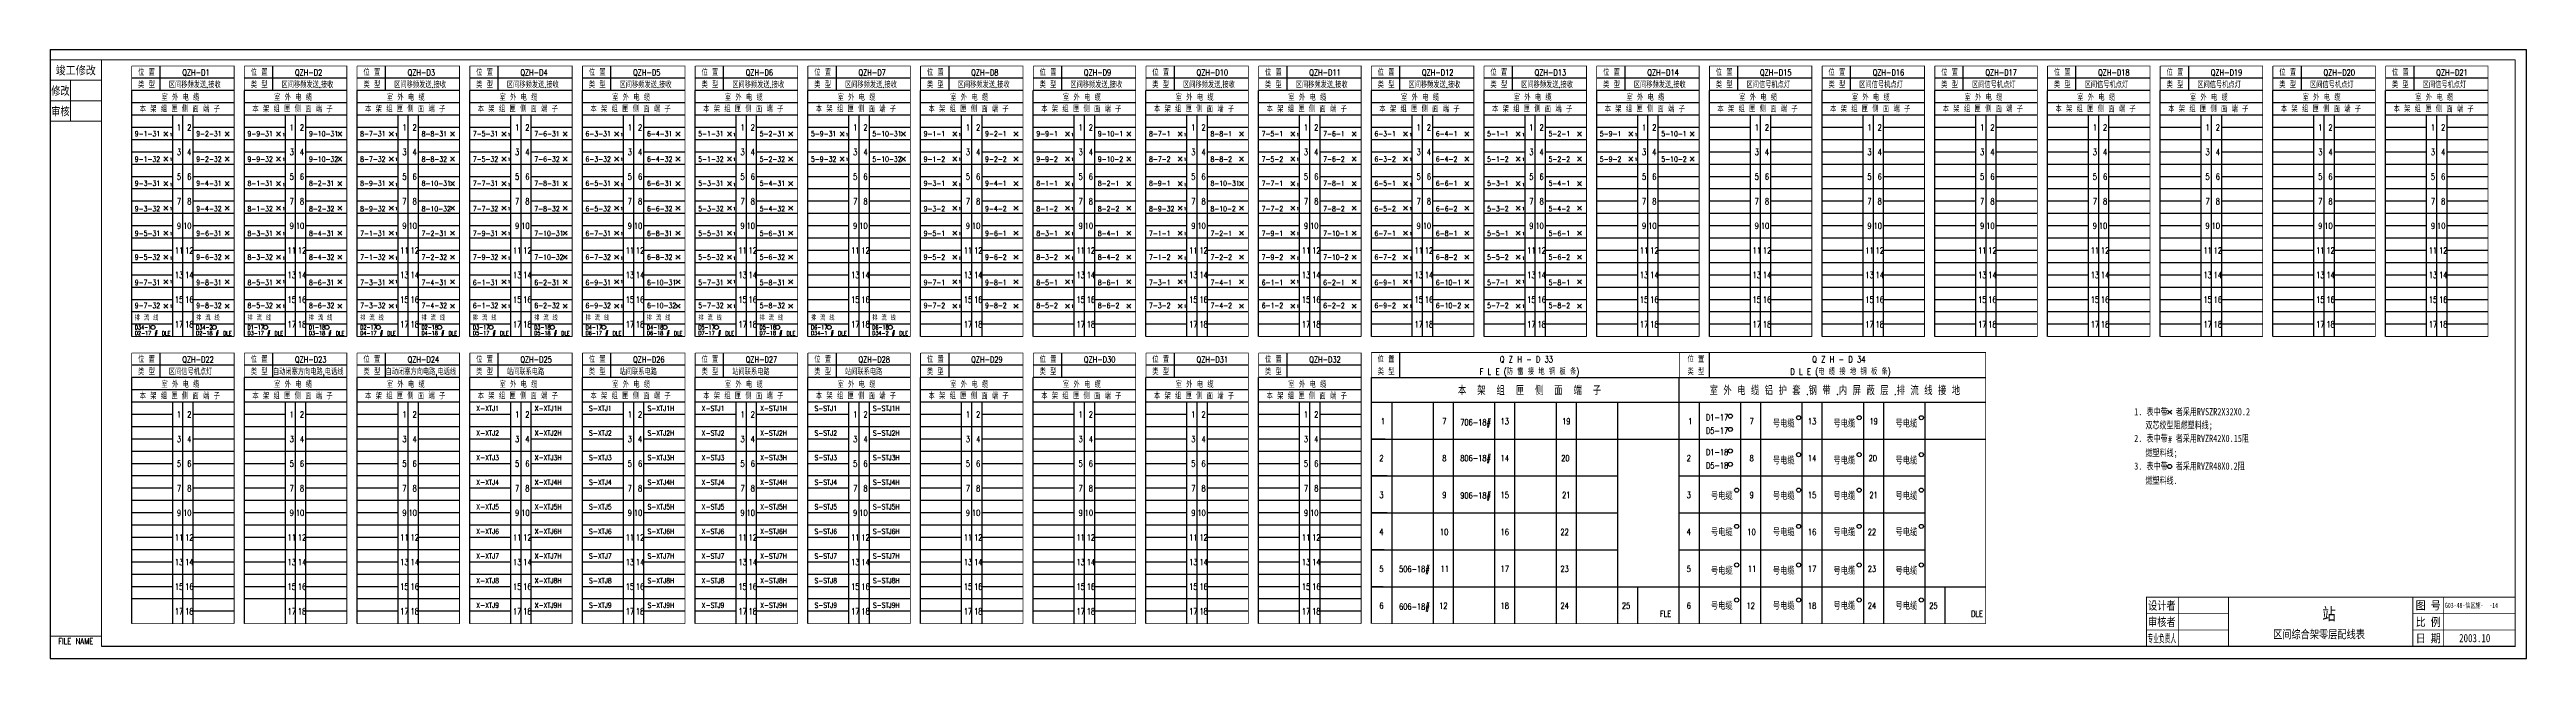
# Model space of a CAD drawing. Extents: x -40 to 1169, y -17 to 280.
import ezdxf
from ezdxf.enums import TextEntityAlignment as Align

# ---------------------------------------------------------------- set-up
doc = ezdxf.new("R2010")
doc.units = 0
doc.linetypes.add('0', pattern=[0])
doc.layers.get('0').update_dxf_attribs({"linetype": 'CONTINUOUS'})
doc.layers.add('1', color=1, linetype='0')
doc.layers.add('DEFINE', color=7, linetype='CONTINUOUS')
doc.styles.add('CHINESE', font='SimSun.ttf', dxfattribs={"width": 0.9})
doc.styles.get("Standard").update_dxf_attribs({"font": 'txt.shx', "bigfont": 'hztxt.shx'})

msp = doc.modelspace()

# ---------------------------------------------------------------- texts
at = {"style": 'CHINESE'}
for s, width, p in [('竣工修改', 0.9, (-27.3, 270)), ('修改', 0.8, (-34.8, 260)), ('审核', 0.8, (-34.8, 250)), ('设计者', 0.8, (990.8, 8.9)), ('审核者', 0.8, (990.8, 0.9)), ('专业负责人', 0.5, (990.8, -7.1))]:
    msp.add_text(s, height=4, dxfattribs=dict(at, width=width)).set_placement(p, align=Align.MIDDLE)
for s, height, width, p in [('位 置', 3, 0.75, (3.1, 267.3)), ('位 置', 3, 0.75, (58.1, 267.3)), ('位 置', 3, 0.75, (113.1, 267.3)), ('位 置', 3, 0.75, (168.1, 267.3)), ('位 置', 3, 0.75, (223.1, 267.3)), ('位 置', 3, 0.75, (278.1, 267.3)), ('位 置', 3, 0.75, (333.1, 267.3)), ('位 置', 3, 0.75, (388.1, 267.3)), ('位 置', 3, 0.75, (443.1, 267.3)), ('位 置', 3, 0.75, (498.1, 267.3)), ('位 置', 3, 0.75, (553.1, 267.3)), ('位 置', 3, 0.75, (608.1, 267.3)), ('位 置', 3, 0.75, (663.1, 267.3)), ('位 置', 3, 0.75, (718.1, 267.3)), ('位 置', 3, 0.75, (773.1, 267.3)), ('位 置', 3, 0.75, (828.1, 267.3)), ('位 置', 3, 0.75, (883.1, 267.3)), ('位 置', 3, 0.75, (938.1, 267.3)), ('位 置', 3, 0.75, (993.1, 267.3)), ('位 置', 3, 0.75, (1048.1, 267.3)), ('位 置', 3, 0.75, (1103.1, 267.3)), ('类 型', 3, 0.75, (3.1, 261.3)), ('室 外 电 缆', 3, 0.75, (14.5, 255.1)), ('区间移频发送.接收', 3, 0.75, (18.1, 261.3)), ('类 型', 3, 0.75, (58.1, 261.3)), ('室 外 电 缆', 3, 0.75, (69.5, 255.1)), ('区间移频发送.接收', 3, 0.75, (73.1, 261.3)), ('类 型', 3, 0.75, (113.1, 261.3)), ('室 外 电 缆', 3, 0.75, (124.5, 255.1)), ('区间移频发送.接收', 3, 0.75, (128.1, 261.3)), ('类 型', 3, 0.75, (168.1, 261.3)), ('室 外 电 缆', 3, 0.75, (179.5, 255.1)), ('区间移频发送.接收', 3, 0.75, (183.1, 261.3)), ('类 型', 3, 0.75, (223.1, 261.3)), ('室 外 电 缆', 3, 0.75, (234.5, 255.1)), ('区间移频发送.接收', 3, 0.75, (238.1, 261.3)), ('类 型', 3, 0.75, (278.1, 261.3)), ('室 外 电 缆', 3, 0.75, (289.5, 255.1)), ('区间移频发送.接收', 3, 0.75, (293.1, 261.3)), ('类 型', 3, 0.75, (333.1, 261.3)), ('室 外 电 缆', 3, 0.75, (344.5, 255.1)), ('区间移频发送.接收', 3, 0.75, (348.1, 261.3)), ('类 型', 3, 0.75, (388.1, 261.3)), ('室 外 电 缆', 3, 0.75, (399.5, 255.1)), ('区间移频发送.接收', 3, 0.75, (403.1, 261.3)), ('类 型', 3, 0.75, (443.1, 261.3)), ('室 外 电 缆', 3, 0.75, (454.5, 255.1)), ('区间移频发送.接收', 3, 0.75, (458.1, 261.3)), ('类 型', 3, 0.75, (498.1, 261.3)), ('室 外 电 缆', 3, 0.75, (509.5, 255.1)), ('区间移频发送.接收', 3, 0.75, (513.1, 261.3)), ('类 型', 3, 0.75, (553.1, 261.3)), ('室 外 电 缆', 3, 0.75, (564.5, 255.1)), ('区间移频发送.接收', 3, 0.75, (568.1, 261.3)), ('类 型', 3, 0.75, (608.1, 261.3)), ('室 外 电 缆', 3, 0.75, (619.5, 255.1)), ('区间移频发送.接收', 3, 0.75, (623.1, 261.3)), ('类 型', 3, 0.75, (663.1, 261.3)), ('室 外 电 缆', 3, 0.75, (674.5, 255.1)), ('区间移频发送.接收', 3, 0.75, (678.1, 261.3)), ('类 型', 3, 0.75, (718.1, 261.3)), ('室 外 电 缆', 3, 0.75, (729.5, 255.1)), ('区间移频发送.接收', 3, 0.75, (733.1, 261.3)), ('类 型', 3, 0.75, (773.1, 261.3)), ('室 外 电 缆', 3, 0.75, (784.5, 255.1)), ('区间信号机点灯', 3, 0.75, (788.1, 261.3)), ('类 型', 3, 0.75, (828.1, 261.3)), ('室 外 电 缆', 3, 0.75, (839.5, 255.1)), ('区间信号机点灯', 3, 0.75, (843.1, 261.3)), ('类 型', 3, 0.75, (883.1, 261.3)), ('室 外 电 缆', 3, 0.75, (894.5, 255.1)), ('区间信号机点灯', 3, 0.75, (898.1, 261.3)), ('类 型', 3, 0.75, (938.1, 261.3)), ('室 外 电 缆', 3, 0.75, (949.5, 255.1)), ('区间信号机点灯', 3, 0.75, (953.1, 261.3)), ('类 型', 3, 0.75, (993.1, 261.3)), ('室 外 电 缆', 3, 0.75, (1004.5, 255.1)), ('区间信号机点灯', 3, 0.75, (1008.1, 261.3)), ('类 型', 3, 0.75, (1048.1, 261.3)), ('室 外 电 缆', 3, 0.75, (1059.5, 255.1)), ('区间信号机点灯', 3, 0.75, (1063.1, 261.3)), ('类 型', 3, 0.75, (1103.1, 261.3)), ('室 外 电 缆', 3, 0.75, (1114.5, 255.1)), ('区间信号机点灯', 3, 0.75, (1118.1, 261.3)), ('本 架 组 匣 侧 面 端 子', 3, 0.75, (3.9, 249.5)), ('1', 3, 0.75, (22.1, 240.5)), ('2', 3, 0.75, (27.1, 240.5)), ('本 架 组 匣 侧 面 端 子', 3, 0.75, (58.9, 249.5)), ('1', 3, 0.75, (77.1, 240.5)), ('2', 3, 0.75, (82.1, 240.5)), ('本 架 组 匣 侧 面 端 子', 3, 0.75, (113.9, 249.5)), ('1', 3, 0.75, (132.1, 240.5)), ('2', 3, 0.75, (137.1, 240.5)), ('本 架 组 匣 侧 面 端 子', 3, 0.75, (168.9, 249.5)), ('1', 3, 0.75, (187.1, 240.5)), ('2', 3, 0.75, (192.1, 240.5)), ('本 架 组 匣 侧 面 端 子', 3, 0.75, (223.9, 249.5)), ('1', 3, 0.75, (242.1, 240.5)), ('2', 3, 0.75, (247.1, 240.5)), ('本 架 组 匣 侧 面 端 子', 3, 0.75, (278.9, 249.5)), ('1', 3, 0.75, (297.1, 240.5)), ('2', 3, 0.75, (302.1, 240.5)), ('本 架 组 匣 侧 面 端 子', 3, 0.75, (333.9, 249.5)), ('1', 3, 0.75, (352.1, 240.5)), ('2', 3, 0.75, (357.1, 240.5)), ('本 架 组 匣 侧 面 端 子', 3, 0.75, (388.9, 249.5)), ('1', 3, 0.75, (407.1, 240.5)), ('2', 3, 0.75, (412.1, 240.5)), ('本 架 组 匣 侧 面 端 子', 3, 0.75, (443.9, 249.5)), ('1', 3, 0.75, (462.1, 240.5)), ('2', 3, 0.75, (467.1, 240.5)), ('本 架 组 匣 侧 面 端 子', 3, 0.75, (498.9, 249.5)), ('1', 3, 0.75, (517.1, 240.5)), ('2', 3, 0.75, (522.1, 240.5)), ('本 架 组 匣 侧 面 端 子', 3, 0.75, (553.9, 249.5)), ('1', 3, 0.75, (572.1, 240.5)), ('2', 3, 0.75, (577.1, 240.5)), ('本 架 组 匣 侧 面 端 子', 3, 0.75, (608.9, 249.5)), ('1', 3, 0.75, (627.1, 240.5)), ('2', 3, 0.75, (632.1, 240.5)), ('本 架 组 匣 侧 面 端 子', 3, 0.75, (663.9, 249.5)), ('1', 3, 0.75, (682.1, 240.5)), ('2', 3, 0.75, (687.1, 240.5)), ('本 架 组 匣 侧 面 端 子', 3, 0.75, (718.9, 249.5)), ('1', 3, 0.75, (737.1, 240.5)), ('2', 3, 0.75, (742.1, 240.5)), ('本 架 组 匣 侧 面 端 子', 3, 0.75, (773.9, 249.5)), ('1', 3, 0.75, (792.1, 240.5)), ('2', 3, 0.75, (797.1, 240.5)), ('本 架 组 匣 侧 面 端 子', 3, 0.75, (828.9, 249.5)), ('1', 3, 0.75, (847.1, 240.5)), ('2', 3, 0.75, (852.1, 240.5)), ('本 架 组 匣 侧 面 端 子', 3, 0.75, (883.9, 249.5)), ('1', 3, 0.75, (902.1, 240.5)), ('2', 3, 0.75, (907.1, 240.5)), ('本 架 组 匣 侧 面 端 子', 3, 0.75, (938.9, 249.5)), ('1', 3, 0.75, (957.1, 240.5)), ('2', 3, 0.75, (962.1, 240.5)), ('本 架 组 匣 侧 面 端 子', 3, 0.75, (993.9, 249.5)), ('1', 3, 0.75, (1012.1, 240.5)), ('2', 3, 0.75, (1017.1, 240.5)), ('本 架 组 匣 侧 面 端 子', 3, 0.75, (1048.9, 249.5)), ('1', 3, 0.75, (1067.1, 240.5)), ('2', 3, 0.75, (1072.1, 240.5)), ('本 架 组 匣 侧 面 端 子', 3, 0.75, (1103.9, 249.5)), ('1', 3, 0.75, (1122.1, 240.5)), ('2', 3, 0.75, (1127.1, 240.5)), ('9-1-31', 2.5, 0.75, (1.5, 237.7)), ('1', 1.5, 0.7, (18.6, 237.7)), ('3', 3, 0.75, (22.1, 228.5)), ('4', 3, 0.75, (27.1, 228.5)), ('9-2-31', 2.5, 0.75, (31.5, 237.7)), ('9-9-31', 2.5, 0.75, (56.5, 237.7)), ('1', 1.5, 0.7, (73.6, 237.7)), ('3', 3, 0.75, (77.1, 228.5)), ('4', 3, 0.75, (82.1, 228.5)), ('9-10-31', 2.5, 0.75, (86.5, 237.7)), ('8-7-31', 2.5, 0.75, (111.5, 237.7)), ('1', 1.5, 0.7, (128.6, 237.7)), ('3', 3, 0.75, (132.1, 228.5)), ('4', 3, 0.75, (137.1, 228.5)), ('8-8-31', 2.5, 0.75, (141.5, 237.7)), ('7-5-31', 2.5, 0.75, (166.5, 237.7)), ('1', 1.5, 0.7, (183.6, 237.7)), ('3', 3, 0.75, (187.1, 228.5)), ('4', 3, 0.75, (192.1, 228.5)), ('7-6-31', 2.5, 0.75, (196.5, 237.7)), ('6-3-31', 2.5, 0.75, (221.5, 237.7)), ('1', 1.5, 0.7, (238.6, 237.7)), ('3', 3, 0.75, (242.1, 228.5)), ('4', 3, 0.75, (247.1, 228.5)), ('6-4-31', 2.5, 0.75, (251.5, 237.7)), ('5-1-31', 2.5, 0.75, (276.5, 237.7)), ('1', 1.5, 0.7, (293.6, 237.7)), ('3', 3, 0.75, (297.1, 228.5)), ('4', 3, 0.75, (302.1, 228.5)), ('5-2-31', 2.5, 0.75, (306.5, 237.7)), ('5-9-31', 2.5, 0.75, (331.5, 237.7)), ('1', 1.5, 0.7, (348.6, 237.7)), ('3', 3, 0.75, (352.1, 228.5)), ('4', 3, 0.75, (357.1, 228.5)), ('5-10-31', 2.5, 0.75, (361.5, 237.7)), ('9-1-1', 2.5, 0.75, (386.5, 237.7)), ('1', 1.5, 0.7, (403.6, 237.7)), ('3', 3, 0.75, (407.1, 228.5)), ('4', 3, 0.75, (412.1, 228.5)), ('9-2-1', 2.5, 0.75, (416.5, 237.7)), ('9-9-1', 2.5, 0.75, (441.5, 237.7)), ('1', 1.5, 0.7, (458.6, 237.7)), ('3', 3, 0.75, (462.1, 228.5)), ('4', 3, 0.75, (467.1, 228.5)), ('9-10-1', 2.5, 0.75, (471.5, 237.7)), ('8-7-1', 2.5, 0.75, (496.5, 237.7)), ('1', 1.5, 0.7, (513.6, 237.7)), ('3', 3, 0.75, (517.1, 228.5)), ('4', 3, 0.75, (522.1, 228.5)), ('8-8-1', 2.5, 0.75, (526.5, 237.7)), ('7-5-1', 2.5, 0.75, (551.5, 237.7)), ('1', 1.5, 0.7, (568.6, 237.7)), ('3', 3, 0.75, (572.1, 228.5)), ('4', 3, 0.75, (577.1, 228.5)), ('7-6-1', 2.5, 0.75, (581.5, 237.7)), ('6-3-1', 2.5, 0.75, (606.5, 237.7)), ('1', 1.5, 0.7, (623.6, 237.7)), ('3', 3, 0.75, (627.1, 228.5)), ('4', 3, 0.75, (632.1, 228.5)), ('6-4-1', 2.5, 0.75, (636.5, 237.7)), ('5-1-1', 2.5, 0.75, (661.5, 237.7)), ('1', 1.5, 0.7, (678.6, 237.7)), ('3', 3, 0.75, (682.1, 228.5)), ('4', 3, 0.75, (687.1, 228.5)), ('5-2-1', 2.5, 0.75, (691.5, 237.7)), ('5-9-1', 2.5, 0.75, (716.5, 237.7)), ('1', 1.5, 0.7, (733.6, 237.7)), ('3', 3, 0.75, (737.1, 228.5)), ('4', 3, 0.75, (742.1, 228.5)), ('5-10-1', 2.5, 0.75, (746.5, 237.7)), ('3', 3, 0.75, (792.1, 228.5)), ('4', 3, 0.75, (797.1, 228.5)), ('3', 3, 0.75, (847.1, 228.5)), ('4', 3, 0.75, (852.1, 228.5)), ('3', 3, 0.75, (902.1, 228.5)), ('4', 3, 0.75, (907.1, 228.5)), ('3', 3, 0.75, (957.1, 228.5)), ('4', 3, 0.75, (962.1, 228.5)), ('3', 3, 0.75, (1012.1, 228.5)), ('4', 3, 0.75, (1017.1, 228.5)), ('3', 3, 0.75, (1067.1, 228.5)), ('4', 3, 0.75, (1072.1, 228.5)), ('3', 3, 0.75, (1122.1, 228.5)), ('4', 3, 0.75, (1127.1, 228.5)), ('9-1-32', 2.5, 0.75, (1.5, 225.3)), ('1', 1.5, 0.7, (18.6, 225.7)), ('5', 3, 0.75, (22.1, 216.5)), ('6', 3, 0.75, (27.1, 216.5)), ('9-2-32', 2.5, 0.75, (31.5, 225.3)), ('9-9-32', 2.5, 0.75, (56.5, 225.3)), ('1', 1.5, 0.7, (73.6, 225.7)), ('5', 3, 0.75, (77.1, 216.5)), ('6', 3, 0.75, (82.1, 216.5)), ('9-10-32', 2.5, 0.75, (86.5, 225.3)), ('8-7-32', 2.5, 0.75, (111.5, 225.3)), ('1', 1.5, 0.7, (128.6, 225.7)), ('5', 3, 0.75, (132.1, 216.5)), ('6', 3, 0.75, (137.1, 216.5)), ('8-8-32', 2.5, 0.75, (141.5, 225.3)), ('7-5-32', 2.5, 0.75, (166.5, 225.3)), ('1', 1.5, 0.7, (183.6, 225.7)), ('5', 3, 0.75, (187.1, 216.5)), ('6', 3, 0.75, (192.1, 216.5)), ('7-6-32', 2.5, 0.75, (196.5, 225.3)), ('6-3-32', 2.5, 0.75, (221.5, 225.3)), ('1', 1.5, 0.7, (238.6, 225.7)), ('5', 3, 0.75, (242.1, 216.5)), ('6', 3, 0.75, (247.1, 216.5)), ('6-4-32', 2.5, 0.75, (251.5, 225.3)), ('5-1-32', 2.5, 0.75, (276.5, 225.3)), ('1', 1.5, 0.7, (293.6, 225.7)), ('5', 3, 0.75, (297.1, 216.5)), ('6', 3, 0.75, (302.1, 216.5)), ('5-2-32', 2.5, 0.75, (306.5, 225.3)), ('5-9-32', 2.5, 0.75, (331.5, 225.3)), ('1', 1.5, 0.7, (348.6, 225.7)), ('5', 3, 0.75, (352.1, 216.5)), ('6', 3, 0.75, (357.1, 216.5)), ('5-10-32', 2.5, 0.75, (361.5, 225.3)), ('9-1-2', 2.5, 0.75, (386.5, 225.3)), ('1', 1.5, 0.7, (403.6, 225.7)), ('5', 3, 0.75, (407.1, 216.5)), ('6', 3, 0.75, (412.1, 216.5)), ('9-2-2', 2.5, 0.75, (416.5, 225.3)), ('9-9-2', 2.5, 0.75, (441.5, 225.3)), ('1', 1.5, 0.7, (458.6, 225.7)), ('5', 3, 0.75, (462.1, 216.5)), ('6', 3, 0.75, (467.1, 216.5)), ('9-10-2', 2.5, 0.75, (471.5, 225.3)), ('8-7-2', 2.5, 0.75, (496.5, 225.3)), ('1', 1.5, 0.7, (513.6, 225.7)), ('5', 3, 0.75, (517.1, 216.5)), ('6', 3, 0.75, (522.1, 216.5)), ('8-8-2', 2.5, 0.75, (526.5, 225.3)), ('7-5-2', 2.5, 0.75, (551.5, 225.3)), ('1', 1.5, 0.7, (568.6, 225.7)), ('5', 3, 0.75, (572.1, 216.5)), ('6', 3, 0.75, (577.1, 216.5)), ('7-6-2', 2.5, 0.75, (581.5, 225.3)), ('6-3-2', 2.5, 0.75, (606.5, 225.3)), ('1', 1.5, 0.7, (623.6, 225.7)), ('5', 3, 0.75, (627.1, 216.5)), ('6', 3, 0.75, (632.1, 216.5)), ('6-4-2', 2.5, 0.75, (636.5, 225.3)), ('5-1-2', 2.5, 0.75, (661.5, 225.3)), ('1', 1.5, 0.7, (678.6, 225.7)), ('5', 3, 0.75, (682.1, 216.5)), ('6', 3, 0.75, (687.1, 216.5)), ('5-2-2', 2.5, 0.75, (691.5, 225.3)), ('5-9-2', 2.5, 0.75, (716.5, 225.3)), ('1', 1.5, 0.7, (733.6, 225.7)), ('5', 3, 0.75, (737.1, 216.5)), ('6', 3, 0.75, (742.1, 216.5)), ('5-10-2', 2.5, 0.75, (746.5, 225.3)), ('5', 3, 0.75, (792.1, 216.5)), ('6', 3, 0.75, (797.1, 216.5)), ('5', 3, 0.75, (847.1, 216.5)), ('6', 3, 0.75, (852.1, 216.5)), ('5', 3, 0.75, (902.1, 216.5)), ('6', 3, 0.75, (907.1, 216.5)), ('5', 3, 0.75, (957.1, 216.5)), ('6', 3, 0.75, (962.1, 216.5)), ('5', 3, 0.75, (1012.1, 216.5)), ('6', 3, 0.75, (1017.1, 216.5)), ('5', 3, 0.75, (1067.1, 216.5)), ('6', 3, 0.75, (1072.1, 216.5)), ('5', 3, 0.75, (1122.1, 216.5)), ('6', 3, 0.75, (1127.1, 216.5)), ('9-3-31', 2.5, 0.75, (1.5, 213.5)), ('1', 1.5, 0.7, (18.6, 213.4)), ('7', 3, 0.75, (22.1, 204.5)), ('8', 3, 0.75, (27.1, 204.5)), ('9-4-31', 2.5, 0.75, (31.5, 213.5)), ('8-1-31', 2.5, 0.75, (56.5, 213.5)), ('1', 1.5, 0.7, (73.6, 213.4)), ('7', 3, 0.75, (77.1, 204.5)), ('8', 3, 0.75, (82.1, 204.5)), ('8-2-31', 2.5, 0.75, (86.5, 213.5)), ('8-9-31', 2.5, 0.75, (111.5, 213.5)), ('1', 1.5, 0.7, (128.6, 213.4)), ('7', 3, 0.75, (132.1, 204.5)), ('8', 3, 0.75, (137.1, 204.5)), ('8-10-31', 2.5, 0.75, (141.5, 213.5)), ('7-7-31', 2.5, 0.75, (166.5, 213.5)), ('1', 1.5, 0.7, (183.6, 213.4)), ('7', 3, 0.75, (187.1, 204.5)), ('8', 3, 0.75, (192.1, 204.5)), ('7-8-31', 2.5, 0.75, (196.5, 213.5)), ('6-5-31', 2.5, 0.75, (221.5, 213.5)), ('1', 1.5, 0.7, (238.6, 213.4)), ('7', 3, 0.75, (242.1, 204.5)), ('8', 3, 0.75, (247.1, 204.5)), ('6-6-31', 2.5, 0.75, (251.5, 213.5)), ('5-3-31', 2.5, 0.75, (276.5, 213.5)), ('1', 1.5, 0.7, (293.6, 213.4)), ('7', 3, 0.75, (297.1, 204.5)), ('8', 3, 0.75, (302.1, 204.5)), ('5-4-31', 2.5, 0.75, (306.5, 213.5)), ('7', 3, 0.75, (352.1, 204.5)), ('8', 3, 0.75, (357.1, 204.5)), ('9-3-1', 2.5, 0.75, (386.5, 213.5)), ('1', 1.5, 0.7, (403.6, 213.4)), ('7', 3, 0.75, (407.1, 204.5)), ('8', 3, 0.75, (412.1, 204.5)), ('9-4-1', 2.5, 0.75, (416.5, 213.5)), ('8-1-1', 2.5, 0.75, (441.5, 213.5)), ('1', 1.5, 0.7, (458.6, 213.4)), ('7', 3, 0.75, (462.1, 204.5)), ('8', 3, 0.75, (467.1, 204.5)), ('8-2-1', 2.5, 0.75, (471.5, 213.5)), ('8-9-1', 2.5, 0.75, (496.5, 213.5)), ('1', 1.5, 0.7, (513.6, 213.4)), ('7', 3, 0.75, (517.1, 204.5)), ('8', 3, 0.75, (522.1, 204.5)), ('8-10-31', 2.5, 0.75, (526.5, 213.5)), ('7-7-1', 2.5, 0.75, (551.5, 213.5)), ('1', 1.5, 0.7, (568.6, 213.4)), ('7', 3, 0.75, (572.1, 204.5)), ('8', 3, 0.75, (577.1, 204.5)), ('7-8-1', 2.5, 0.75, (581.5, 213.5)), ('6-5-1', 2.5, 0.75, (606.5, 213.5)), ('1', 1.5, 0.7, (623.6, 213.4)), ('7', 3, 0.75, (627.1, 204.5)), ('8', 3, 0.75, (632.1, 204.5)), ('6-6-1', 2.5, 0.75, (636.5, 213.5)), ('5-3-1', 2.5, 0.75, (661.5, 213.5)), ('1', 1.5, 0.7, (678.6, 213.4)), ('7', 3, 0.75, (682.1, 204.5)), ('8', 3, 0.75, (687.1, 204.5)), ('5-4-1', 2.5, 0.75, (691.5, 213.5)), ('7', 3, 0.75, (737.1, 204.5)), ('8', 3, 0.75, (742.1, 204.5)), ('7', 3, 0.75, (792.1, 204.5)), ('8', 3, 0.75, (797.1, 204.5)), ('7', 3, 0.75, (847.1, 204.5)), ('8', 3, 0.75, (852.1, 204.5)), ('7', 3, 0.75, (902.1, 204.5)), ('8', 3, 0.75, (907.1, 204.5)), ('7', 3, 0.75, (957.1, 204.5)), ('8', 3, 0.75, (962.1, 204.5)), ('7', 3, 0.75, (1012.1, 204.5)), ('8', 3, 0.75, (1017.1, 204.5)), ('7', 3, 0.75, (1067.1, 204.5)), ('8', 3, 0.75, (1072.1, 204.5)), ('7', 3, 0.75, (1122.1, 204.5)), ('8', 3, 0.75, (1127.1, 204.5)), ('9-3-32', 2.5, 0.75, (1.5, 201.1)), ('1', 1.5, 0.7, (18.6, 201.6)), ('9', 3, 0.75, (22.1, 192.5)), ('10', 3, 0.75, (25.1, 192.5)), ('9-4-32', 2.5, 0.75, (31.5, 201.1)), ('8-1-32', 2.5, 0.75, (56.5, 201.1)), ('1', 1.5, 0.7, (73.6, 201.6)), ('9', 3, 0.75, (77.1, 192.5)), ('10', 3, 0.75, (80.1, 192.5)), ('8-2-32', 2.5, 0.75, (86.5, 201.1)), ('8-9-32', 2.5, 0.75, (111.5, 201.1)), ('1', 1.5, 0.7, (128.6, 201.6)), ('9', 3, 0.75, (132.1, 192.5)), ('10', 3, 0.75, (135.1, 192.5)), ('8-10-32', 2.5, 0.75, (141.5, 201.1)), ('7-7-32', 2.5, 0.75, (166.5, 201.1)), ('1', 1.5, 0.7, (183.6, 201.6)), ('9', 3, 0.75, (187.1, 192.5)), ('10', 3, 0.75, (190.1, 192.5)), ('7-8-32', 2.5, 0.75, (196.5, 201.1)), ('6-5-32', 2.5, 0.75, (221.5, 201.1)), ('1', 1.5, 0.7, (238.6, 201.6)), ('9', 3, 0.75, (242.1, 192.5)), ('10', 3, 0.75, (245.1, 192.5)), ('6-6-32', 2.5, 0.75, (251.5, 201.1)), ('5-3-32', 2.5, 0.75, (276.5, 201.1)), ('1', 1.5, 0.7, (293.6, 201.6)), ('9', 3, 0.75, (297.1, 192.5)), ('10', 3, 0.75, (300.1, 192.5)), ('5-4-32', 2.5, 0.75, (306.5, 201.1)), ('9', 3, 0.75, (352.1, 192.5)), ('10', 3, 0.75, (355.1, 192.5)), ('9-3-2', 2.5, 0.75, (386.5, 201.1)), ('1', 1.5, 0.7, (403.6, 201.6)), ('9', 3, 0.75, (407.1, 192.5)), ('10', 3, 0.75, (410.1, 192.5)), ('9-4-2', 2.5, 0.75, (416.5, 201.1)), ('8-1-2', 2.5, 0.75, (441.5, 201.1)), ('1', 1.5, 0.7, (458.6, 201.6)), ('9', 3, 0.75, (462.1, 192.5)), ('10', 3, 0.75, (465.1, 192.5)), ('8-2-2', 2.5, 0.75, (471.5, 201.1)), ('8-9-32', 2.5, 0.75, (496.5, 201.1)), ('1', 1.5, 0.7, (513.6, 201.6)), ('9', 3, 0.75, (517.1, 192.5)), ('10', 3, 0.75, (520.1, 192.5)), ('8-10-2', 2.5, 0.75, (526.5, 201.1)), ('7-7-2', 2.5, 0.75, (551.5, 201.1)), ('1', 1.5, 0.7, (568.6, 201.6)), ('9', 3, 0.75, (572.1, 192.5)), ('10', 3, 0.75, (575.1, 192.5)), ('7-8-2', 2.5, 0.75, (581.5, 201.1)), ('6-5-2', 2.5, 0.75, (606.5, 201.1)), ('1', 1.5, 0.7, (623.6, 201.6)), ('9', 3, 0.75, (627.1, 192.5)), ('10', 3, 0.75, (630.1, 192.5)), ('6-6-2', 2.5, 0.75, (636.5, 201.1)), ('5-3-2', 2.5, 0.75, (661.5, 201.1)), ('1', 1.5, 0.7, (678.6, 201.6)), ('9', 3, 0.75, (682.1, 192.5)), ('10', 3, 0.75, (685.1, 192.5)), ('5-4-2', 2.5, 0.75, (691.5, 201.1)), ('9', 3, 0.75, (737.1, 192.5)), ('10', 3, 0.75, (740.1, 192.5)), ('9', 3, 0.75, (792.1, 192.5)), ('10', 3, 0.75, (795.1, 192.5)), ('9', 3, 0.75, (847.1, 192.5)), ('10', 3, 0.75, (850.1, 192.5)), ('9', 3, 0.75, (902.1, 192.5)), ('10', 3, 0.75, (905.1, 192.5)), ('9', 3, 0.75, (957.1, 192.5)), ('10', 3, 0.75, (960.1, 192.5)), ('9', 3, 0.75, (1012.1, 192.5)), ('10', 3, 0.75, (1015.1, 192.5)), ('9', 3, 0.75, (1067.1, 192.5)), ('10', 3, 0.75, (1070.1, 192.5)), ('9', 3, 0.75, (1122.1, 192.5)), ('10', 3, 0.75, (1125.1, 192.5)), ('9-5-31', 2.5, 0.75, (1.5, 189.1)), ('1', 1.5, 0.7, (18.6, 189.5)), ('11', 3, 0.75, (21.1, 180.5)), ('12', 3, 0.75, (26.1, 180.5)), ('9-6-31', 2.5, 0.75, (31.5, 189.1)), ('8-3-31', 2.5, 0.75, (56.5, 189.1)), ('1', 1.5, 0.7, (73.6, 189.5)), ('11', 3, 0.75, (76.1, 180.5)), ('12', 3, 0.75, (81.1, 180.5)), ('8-4-31', 2.5, 0.75, (86.5, 189.1)), ('7-1-31', 2.5, 0.75, (111.5, 189.1)), ('1', 1.5, 0.7, (128.6, 189.5)), ('11', 3, 0.75, (131.1, 180.5)), ('12', 3, 0.75, (136.1, 180.5)), ('7-2-31', 2.5, 0.75, (141.5, 189.1)), ('7-9-31', 2.5, 0.75, (166.5, 189.1)), ('1', 1.5, 0.7, (183.6, 189.5)), ('11', 3, 0.75, (186.1, 180.5)), ('12', 3, 0.75, (191.1, 180.5)), ('7-10-31', 2.5, 0.75, (196.5, 189.1)), ('6-7-31', 2.5, 0.75, (221.5, 189.1)), ('1', 1.5, 0.7, (238.6, 189.5)), ('11', 3, 0.75, (241.1, 180.5)), ('12', 3, 0.75, (246.1, 180.5)), ('6-8-31', 2.5, 0.75, (251.5, 189.1)), ('5-5-31', 2.5, 0.75, (276.5, 189.1)), ('1', 1.5, 0.7, (293.6, 189.5)), ('11', 3, 0.75, (296.1, 180.5)), ('12', 3, 0.75, (301.1, 180.5)), ('5-6-31', 2.5, 0.75, (306.5, 189.1)), ('11', 3, 0.75, (351.1, 180.5)), ('12', 3, 0.75, (356.1, 180.5)), ('9-5-1', 2.5, 0.75, (386.5, 189.1)), ('1', 1.5, 0.7, (403.6, 189.5)), ('11', 3, 0.75, (406.1, 180.5)), ('12', 3, 0.75, (411.1, 180.5)), ('9-6-1', 2.5, 0.75, (416.5, 189.1)), ('8-3-1', 2.5, 0.75, (441.5, 189.1)), ('1', 1.5, 0.7, (458.6, 189.5)), ('11', 3, 0.75, (461.1, 180.5)), ('12', 3, 0.75, (466.1, 180.5)), ('8-4-1', 2.5, 0.75, (471.5, 189.1)), ('7-1-1', 2.5, 0.75, (496.5, 189.1)), ('1', 1.5, 0.7, (513.6, 189.5)), ('11', 3, 0.75, (516.1, 180.5)), ('12', 3, 0.75, (521.1, 180.5)), ('7-2-1', 2.5, 0.75, (526.5, 189.1)), ('7-9-1', 2.5, 0.75, (551.5, 189.1)), ('1', 1.5, 0.7, (568.6, 189.5)), ('11', 3, 0.75, (571.1, 180.5)), ('12', 3, 0.75, (576.1, 180.5)), ('7-10-1', 2.5, 0.75, (581.5, 189.1)), ('6-7-1', 2.5, 0.75, (606.5, 189.1)), ('1', 1.5, 0.7, (623.6, 189.5)), ('11', 3, 0.75, (626.1, 180.5)), ('12', 3, 0.75, (631.1, 180.5)), ('6-8-1', 2.5, 0.75, (636.5, 189.1)), ('5-5-1', 2.5, 0.75, (661.5, 189.1)), ('1', 1.5, 0.7, (678.6, 189.5)), ('11', 3, 0.75, (681.1, 180.5)), ('12', 3, 0.75, (686.1, 180.5)), ('5-6-1', 2.5, 0.75, (691.5, 189.1)), ('11', 3, 0.75, (736.1, 180.5)), ('12', 3, 0.75, (741.1, 180.5)), ('11', 3, 0.75, (791.1, 180.5)), ('12', 3, 0.75, (796.1, 180.5)), ('11', 3, 0.75, (846.1, 180.5)), ('12', 3, 0.75, (851.1, 180.5)), ('11', 3, 0.75, (901.1, 180.5)), ('12', 3, 0.75, (906.1, 180.5)), ('11', 3, 0.75, (956.1, 180.5)), ('12', 3, 0.75, (961.1, 180.5)), ('11', 3, 0.75, (1011.1, 180.5)), ('12', 3, 0.75, (1016.1, 180.5)), ('11', 3, 0.75, (1066.1, 180.5)), ('12', 3, 0.75, (1071.1, 180.5)), ('11', 3, 0.75, (1121.1, 180.5)), ('12', 3, 0.75, (1126.1, 180.5)), ('9-5-32', 2.5, 0.75, (1.5, 177.5)), ('1', 1.5, 0.7, (18.6, 177.5)), ('13', 3, 0.75, (21.1, 168.5)), ('14', 3, 0.75, (26.1, 168.5)), ('9-6-32', 2.5, 0.75, (31.5, 177.5)), ('8-3-32', 2.5, 0.75, (56.5, 177.5)), ('1', 1.5, 0.7, (73.6, 177.5)), ('13', 3, 0.75, (76.1, 168.5)), ('14', 3, 0.75, (81.1, 168.5)), ('8-4-32', 2.5, 0.75, (86.5, 177.5)), ('7-1-32', 2.5, 0.75, (111.5, 177.5)), ('1', 1.5, 0.7, (128.6, 177.5)), ('13', 3, 0.75, (131.1, 168.5)), ('14', 3, 0.75, (136.1, 168.5)), ('7-2-32', 2.5, 0.75, (141.5, 177.5)), ('7-9-32', 2.5, 0.75, (166.5, 177.5)), ('1', 1.5, 0.7, (183.6, 177.5)), ('13', 3, 0.75, (186.1, 168.5)), ('14', 3, 0.75, (191.1, 168.5)), ('7-10-32', 2.5, 0.75, (196.5, 177.5)), ('6-7-32', 2.5, 0.75, (221.5, 177.5)), ('1', 1.5, 0.7, (238.6, 177.5)), ('13', 3, 0.75, (241.1, 168.5)), ('14', 3, 0.75, (246.1, 168.5)), ('6-8-32', 2.5, 0.75, (251.5, 177.5)), ('5-5-32', 2.5, 0.75, (276.5, 177.5)), ('1', 1.5, 0.7, (293.6, 177.5)), ('13', 3, 0.75, (296.1, 168.5)), ('14', 3, 0.75, (301.1, 168.5)), ('5-6-32', 2.5, 0.75, (306.5, 177.5)), ('13', 3, 0.75, (351.1, 168.5)), ('14', 3, 0.75, (356.1, 168.5)), ('9-5-2', 2.5, 0.75, (386.5, 177.5)), ('1', 1.5, 0.7, (403.6, 177.5)), ('13', 3, 0.75, (406.1, 168.5)), ('14', 3, 0.75, (411.1, 168.5)), ('9-6-2', 2.5, 0.75, (416.5, 177.5)), ('8-3-2', 2.5, 0.75, (441.5, 177.5)), ('1', 1.5, 0.7, (458.6, 177.5)), ('13', 3, 0.75, (461.1, 168.5)), ('14', 3, 0.75, (466.1, 168.5)), ('8-4-2', 2.5, 0.75, (471.5, 177.5)), ('7-1-2', 2.5, 0.75, (496.5, 177.5)), ('1', 1.5, 0.7, (513.6, 177.5)), ('13', 3, 0.75, (516.1, 168.5)), ('14', 3, 0.75, (521.1, 168.5)), ('7-2-2', 2.5, 0.75, (526.5, 177.5)), ('7-9-2', 2.5, 0.75, (551.5, 177.5)), ('1', 1.5, 0.7, (568.6, 177.5)), ('13', 3, 0.75, (571.1, 168.5)), ('14', 3, 0.75, (576.1, 168.5)), ('7-10-2', 2.5, 0.75, (581.5, 177.5)), ('6-7-2', 2.5, 0.75, (606.5, 177.5)), ('1', 1.5, 0.7, (623.6, 177.5)), ('13', 3, 0.75, (626.1, 168.5)), ('14', 3, 0.75, (631.1, 168.5)), ('6-8-2', 2.5, 0.75, (636.5, 177.5)), ('5-5-2', 2.5, 0.75, (661.5, 177.5)), ('1', 1.5, 0.7, (678.6, 177.5)), ('13', 3, 0.75, (681.1, 168.5)), ('14', 3, 0.75, (686.1, 168.5)), ('5-6-2', 2.5, 0.75, (691.5, 177.5)), ('13', 3, 0.75, (736.1, 168.5)), ('14', 3, 0.75, (741.1, 168.5)), ('13', 3, 0.75, (791.1, 168.5)), ('14', 3, 0.75, (796.1, 168.5)), ('13', 3, 0.75, (846.1, 168.5)), ('14', 3, 0.75, (851.1, 168.5)), ('13', 3, 0.75, (901.1, 168.5)), ('14', 3, 0.75, (906.1, 168.5)), ('13', 3, 0.75, (956.1, 168.5)), ('14', 3, 0.75, (961.1, 168.5)), ('13', 3, 0.75, (1011.1, 168.5)), ('14', 3, 0.75, (1016.1, 168.5)), ('13', 3, 0.75, (1066.1, 168.5)), ('14', 3, 0.75, (1071.1, 168.5)), ('13', 3, 0.75, (1121.1, 168.5)), ('14', 3, 0.75, (1126.1, 168.5)), ('9-7-31', 2.5, 0.75, (1.5, 165.1)), ('1', 1.5, 0.7, (18.6, 166)), ('15', 3, 0.75, (21.1, 156.5)), ('16', 3, 0.75, (26.1, 156.5)), ('9-8-31', 2.5, 0.75, (31.5, 165.1)), ('8-5-31', 2.5, 0.75, (56.5, 165.1)), ('1', 1.5, 0.7, (73.6, 166)), ('15', 3, 0.75, (76.1, 156.5)), ('16', 3, 0.75, (81.1, 156.5)), ('8-6-31', 2.5, 0.75, (86.5, 165.1)), ('7-3-31', 2.5, 0.75, (111.5, 165.1)), ('1', 1.5, 0.7, (128.6, 166)), ('15', 3, 0.75, (131.1, 156.5)), ('16', 3, 0.75, (136.1, 156.5)), ('7-4-31', 2.5, 0.75, (141.5, 165.1)), ('6-1-31', 2.5, 0.75, (166.5, 165.1)), ('1', 1.5, 0.7, (183.6, 166)), ('15', 3, 0.75, (186.1, 156.5)), ('16', 3, 0.75, (191.1, 156.5)), ('6-2-31', 2.5, 0.75, (196.5, 165.1)), ('6-9-31', 2.5, 0.75, (221.5, 165.1)), ('1', 1.5, 0.7, (238.6, 166)), ('15', 3, 0.75, (241.1, 156.5)), ('16', 3, 0.75, (246.1, 156.5)), ('6-10-31', 2.5, 0.75, (251.5, 165.1)), ('5-7-31', 2.5, 0.75, (276.5, 165.1)), ('1', 1.5, 0.7, (293.6, 166)), ('15', 3, 0.75, (296.1, 156.5)), ('16', 3, 0.75, (301.1, 156.5)), ('5-8-31', 2.5, 0.75, (306.5, 165.1)), ('15', 3, 0.75, (351.1, 156.5)), ('16', 3, 0.75, (356.1, 156.5)), ('9-7-1', 2.5, 0.75, (386.5, 165.1)), ('1', 1.5, 0.7, (403.6, 166)), ('15', 3, 0.75, (406.1, 156.5)), ('16', 3, 0.75, (411.1, 156.5)), ('9-8-1', 2.5, 0.75, (416.5, 165.1)), ('8-5-1', 2.5, 0.75, (441.5, 165.1)), ('1', 1.5, 0.7, (458.6, 166)), ('15', 3, 0.75, (461.1, 156.5)), ('16', 3, 0.75, (466.1, 156.5)), ('8-6-1', 2.5, 0.75, (471.5, 165.1)), ('7-3-1', 2.5, 0.75, (496.5, 165.1)), ('1', 1.5, 0.7, (513.6, 166)), ('15', 3, 0.75, (516.1, 156.5)), ('16', 3, 0.75, (521.1, 156.5)), ('7-4-1', 2.5, 0.75, (526.5, 165.1)), ('6-1-1', 2.5, 0.75, (551.5, 165.1)), ('1', 1.5, 0.7, (568.6, 166)), ('15', 3, 0.75, (571.1, 156.5)), ('16', 3, 0.75, (576.1, 156.5)), ('6-2-1', 2.5, 0.75, (581.5, 165.1)), ('6-9-1', 2.5, 0.75, (606.5, 165.1)), ('1', 1.5, 0.7, (623.6, 166)), ('15', 3, 0.75, (626.1, 156.5)), ('16', 3, 0.75, (631.1, 156.5)), ('6-10-1', 2.5, 0.75, (636.5, 165.1)), ('5-7-1', 2.5, 0.75, (661.5, 165.1)), ('1', 1.5, 0.7, (678.6, 166)), ('15', 3, 0.75, (681.1, 156.5)), ('16', 3, 0.75, (686.1, 156.5)), ('5-8-1', 2.5, 0.75, (691.5, 165.1)), ('15', 3, 0.75, (736.1, 156.5)), ('16', 3, 0.75, (741.1, 156.5)), ('15', 3, 0.75, (791.1, 156.5)), ('16', 3, 0.75, (796.1, 156.5)), ('15', 3, 0.75, (846.1, 156.5)), ('16', 3, 0.75, (851.1, 156.5)), ('15', 3, 0.75, (901.1, 156.5)), ('16', 3, 0.75, (906.1, 156.5)), ('15', 3, 0.75, (956.1, 156.5)), ('16', 3, 0.75, (961.1, 156.5)), ('15', 3, 0.75, (1011.1, 156.5)), ('16', 3, 0.75, (1016.1, 156.5)), ('15', 3, 0.75, (1066.1, 156.5)), ('16', 3, 0.75, (1071.1, 156.5)), ('15', 3, 0.75, (1121.1, 156.5)), ('16', 3, 0.75, (1126.1, 156.5)), ('排 流 线', 2.5, 0.75, (1.5, 147.9)), ('9-7-32', 2.5, 0.75, (1.5, 153.9)), ('D34-1', 2, 0.75, (1.5, 143.5)), ('1', 1.5, 0.7, (18.6, 154.1)), ('17', 3, 0.75, (21.1, 144.5)), ('18', 3, 0.75, (26.1, 144.5)), ('排 流 线', 2.5, 0.75, (31.4, 147.9)), ('D34-2', 2, 0.75, (31.4, 143.5)), ('9-8-32', 2.5, 0.75, (31.5, 153.9)), ('排 流 线', 2.5, 0.75, (56.5, 147.9)), ('8-5-32', 2.5, 0.75, (56.5, 153.9)), ('D1-17', 2, 0.75, (56.5, 143.5)), ('1', 1.5, 0.7, (73.6, 154.1)), ('17', 3, 0.75, (76.1, 144.5)), ('18', 3, 0.75, (81.1, 144.5)), ('排 流 线', 2.5, 0.75, (86.4, 147.9)), ('D1-18', 2, 0.75, (86.4, 143.5)), ('8-6-32', 2.5, 0.75, (86.5, 153.9)), ('排 流 线', 2.5, 0.75, (111.5, 147.9)), ('7-3-32', 2.5, 0.75, (111.5, 153.9)), ('D2-17', 2, 0.75, (111.5, 143.5)), ('1', 1.5, 0.7, (128.6, 154.1)), ('17', 3, 0.75, (131.1, 144.5)), ('18', 3, 0.75, (136.1, 144.5)), ('排 流 线', 2.5, 0.75, (141.4, 147.9)), ('D2-18', 2, 0.75, (141.4, 143.5)), ('7-4-32', 2.5, 0.75, (141.5, 153.9)), ('排 流 线', 2.5, 0.75, (166.5, 147.9)), ('D3-17', 2, 0.75, (166.5, 143.5)), ('6-1-32', 2.5, 0.75, (166.5, 153.9)), ('1', 1.5, 0.7, (183.6, 154.1)), ('17', 3, 0.75, (186.1, 144.5)), ('18', 3, 0.75, (191.1, 144.5)), ('排 流 线', 2.5, 0.75, (196.4, 147.9)), ('D3-18', 2, 0.75, (196.4, 143.5)), ('6-2-32', 2.5, 0.75, (196.5, 153.9)), ('排 流 线', 2.5, 0.75, (221.5, 147.9)), ('D4-17', 2, 0.75, (221.5, 143.5)), ('6-9-32', 2.5, 0.75, (221.5, 153.9)), ('1', 1.5, 0.7, (238.6, 154.1)), ('17', 3, 0.75, (241.1, 144.5)), ('18', 3, 0.75, (246.1, 144.5)), ('排 流 线', 2.5, 0.75, (251.4, 147.9)), ('D4-18', 2, 0.75, (251.4, 143.5)), ('6-10-32', 2.5, 0.75, (251.5, 153.9)), ('排 流 线', 2.5, 0.75, (276.5, 147.9)), ('5-7-32', 2.5, 0.75, (276.5, 153.9)), ('D5-17', 2, 0.75, (276.5, 143.5)), ('1', 1.5, 0.7, (293.6, 154.1)), ('17', 3, 0.75, (296.1, 144.5)), ('18', 3, 0.75, (301.1, 144.5)), ('排 流 线', 2.5, 0.75, (306.4, 147.9)), ('D5-18', 2, 0.75, (306.4, 143.5)), ('5-8-32', 2.5, 0.75, (306.5, 153.9)), ('排 流 线', 2.5, 0.75, (331.5, 147.9)), ('D6-17', 2, 0.75, (331.5, 143.5)), ('17', 3, 0.75, (351.1, 144.5)), ('18', 3, 0.75, (356.1, 144.5)), ('排 流 线', 2.5, 0.75, (361.4, 147.9)), ('D6-18', 2, 0.75, (361.4, 143.5)), ('9-7-2', 2.5, 0.75, (386.5, 153.9)), ('1', 1.5, 0.7, (403.6, 154.1)), ('17', 3, 0.75, (406.1, 144.5)), ('18', 3, 0.75, (411.1, 144.5)), ('9-8-2', 2.5, 0.75, (416.5, 153.9)), ('8-5-2', 2.5, 0.75, (441.5, 153.9)), ('1', 1.5, 0.7, (458.6, 154.1)), ('17', 3, 0.75, (461.1, 144.5)), ('18', 3, 0.75, (466.1, 144.5)), ('8-6-2', 2.5, 0.75, (471.5, 153.9)), ('7-3-2', 2.5, 0.75, (496.5, 153.9)), ('1', 1.5, 0.7, (513.6, 154.1)), ('17', 3, 0.75, (516.1, 144.5)), ('18', 3, 0.75, (521.1, 144.5)), ('7-4-2', 2.5, 0.75, (526.5, 153.9)), ('6-1-2', 2.5, 0.75, (551.5, 153.9)), ('1', 1.5, 0.7, (568.6, 154.1)), ('17', 3, 0.75, (571.1, 144.5)), ('18', 3, 0.75, (576.1, 144.5)), ('6-2-2', 2.5, 0.75, (581.5, 153.9)), ('6-9-2', 2.5, 0.75, (606.5, 153.9)), ('1', 1.5, 0.7, (623.6, 154.1)), ('17', 3, 0.75, (626.1, 144.5)), ('18', 3, 0.75, (631.1, 144.5)), ('6-10-2', 2.5, 0.75, (636.5, 153.9)), ('5-7-2', 2.5, 0.75, (661.5, 153.9)), ('1', 1.5, 0.7, (678.6, 154.1)), ('17', 3, 0.75, (681.1, 144.5)), ('18', 3, 0.75, (686.1, 144.5)), ('5-8-2', 2.5, 0.75, (691.5, 153.9)), ('17', 3, 0.75, (736.1, 144.5)), ('18', 3, 0.75, (741.1, 144.5)), ('17', 3, 0.75, (791.1, 144.5)), ('18', 3, 0.75, (796.1, 144.5)), ('17', 3, 0.75, (846.1, 144.5)), ('18', 3, 0.75, (851.1, 144.5)), ('17', 3, 0.75, (901.1, 144.5)), ('18', 3, 0.75, (906.1, 144.5)), ('17', 3, 0.75, (956.1, 144.5)), ('18', 3, 0.75, (961.1, 144.5)), ('17', 3, 0.75, (1011.1, 144.5)), ('18', 3, 0.75, (1016.1, 144.5)), ('17', 3, 0.75, (1066.1, 144.5)), ('18', 3, 0.75, (1071.1, 144.5)), ('17', 3, 0.75, (1121.1, 144.5)), ('18', 3, 0.75, (1126.1, 144.5)), ('D2-17 #', 2, 0.75, (1.5, 140.7)), ('DLE', 2, 0.75, (14.7, 140.6)), ('D2-18 #', 2, 0.75, (31.4, 140.7)), ('DLE', 2, 0.75, (44.6, 140.6)), ('D3-17 #', 2, 0.75, (56.5, 140.7)), ('DLE', 2, 0.75, (69.7, 140.6)), ('D3-18 #', 2, 0.75, (86.4, 140.7)), ('DLE', 2, 0.75, (99.6, 140.6)), ('D4-17 #', 2, 0.75, (111.5, 140.7)), ('DLE', 2, 0.75, (124.7, 140.6)), ('D4-18 #', 2, 0.75, (141.4, 140.7)), ('DLE', 2, 0.75, (154.6, 140.6)), ('D5-17 #', 2, 0.75, (166.5, 140.7)), ('DLE', 2, 0.75, (179.7, 140.6)), ('D5-18 #', 2, 0.75, (196.4, 140.7)), ('DLE', 2, 0.75, (209.6, 140.6)), ('D6-17 #', 2, 0.75, (221.5, 140.7)), ('DLE', 2, 0.75, (234.7, 140.6)), ('D6-18 #', 2, 0.75, (251.4, 140.7)), ('DLE', 2, 0.75, (264.6, 140.6)), ('D7-17 #', 2, 0.75, (276.5, 140.7)), ('DLE', 2, 0.75, (289.7, 140.6)), ('D7-18 #', 2, 0.75, (306.4, 140.7)), ('DLE', 2, 0.75, (319.6, 140.6)), ('D34-1 #', 2, 0.75, (331.5, 140.7)), ('DLE', 2, 0.75, (344.7, 140.6)), ('D34-2 #', 2, 0.75, (361.4, 140.7)), ('DLE', 2, 0.75, (374.6, 140.6)), ('位 置', 3, 0.75, (3.1, 127.3)), ('类 型', 3, 0.75, (3.1, 121.3)), ('区间信号机点灯', 3, 0.75, (18.1, 121.3)), ('位 置', 3, 0.75, (58.1, 127.3)), ('类 型', 3, 0.75, (58.1, 121.3)), ('位 置', 3, 0.75, (113.1, 127.3)), ('类 型', 3, 0.75, (113.1, 121.3)), ('位 置', 3, 0.75, (168.1, 127.3)), ('类 型', 3, 0.75, (168.1, 121.3)), ('站间联系电路', 3, 0.75, (183.1, 121.3)), ('位 置', 3, 0.75, (223.1, 127.3)), ('类 型', 3, 0.75, (223.1, 121.3)), ('站间联系电路', 3, 0.75, (238.1, 121.3)), ('位 置', 3, 0.75, (278.1, 127.3)), ('类 型', 3, 0.75, (278.1, 121.3)), ('站间联系电路', 3, 0.75, (293.1, 121.3)), ('位 置', 3, 0.75, (333.1, 127.3)), ('类 型', 3, 0.75, (333.1, 121.3)), ('站间联系电路', 3, 0.75, (348.1, 121.3)), ('位 置', 3, 0.75, (388.1, 127.3)), ('类 型', 3, 0.75, (388.1, 121.3)), ('位 置', 3, 0.75, (443.1, 127.3)), ('类 型', 3, 0.75, (443.1, 121.3)), ('位 置', 3, 0.75, (498.1, 127.3)), ('类 型', 3, 0.75, (498.1, 121.3)), ('位 置', 3, 0.75, (553.1, 127.3)), ('类 型', 3, 0.75, (553.1, 121.3)), ('位 置', 3, 0.75, (608.1, 127.4)), ('类 型', 3, 0.75, (608.1, 121.4)), ('F L E (防 雷 接 地 铜 板 条)', 3, 0.75, (657.8, 121.4)), ('Q Z H - D 33', 3, 0.75, (667.7, 127.4)), ('位 置', 3, 0.75, (759.3, 127.4)), ('类 型', 3, 0.75, (759.3, 121.4)), ('D L E (电 缆 接 地 铜 板 条)', 3, 0.75, (809.5, 121.4)), ('Q Z H - D 34', 3, 0.75, (820.2, 127.4)), ('本 架 组 匣 侧 面 端 子', 3, 0.75, (3.9, 109.5)), ('室 外 电 缆', 3, 0.75, (14.5, 115.1)), ('本 架 组 匣 侧 面 端 子', 3, 0.75, (58.9, 109.5)), ('室 外 电 缆', 3, 0.75, (69.5, 115.1)), ('本 架 组 匣 侧 面 端 子', 3, 0.75, (113.9, 109.5)), ('室 外 电 缆', 3, 0.75, (124.5, 115.1)), ('本 架 组 匣 侧 面 端 子', 3, 0.75, (168.9, 109.5)), ('室 外 电 缆', 3, 0.75, (179.5, 115.1)), ('本 架 组 匣 侧 面 端 子', 3, 0.75, (223.9, 109.5)), ('室 外 电 缆', 3, 0.75, (234.5, 115.1)), ('本 架 组 匣 侧 面 端 子', 3, 0.75, (278.9, 109.5)), ('室 外 电 缆', 3, 0.75, (289.5, 115.1)), ('本 架 组 匣 侧 面 端 子', 3, 0.75, (333.9, 109.5)), ('室 外 电 缆', 3, 0.75, (344.5, 115.1)), ('本 架 组 匣 侧 面 端 子', 3, 0.75, (388.9, 109.5)), ('室 外 电 缆', 3, 0.75, (399.5, 115.1)), ('本 架 组 匣 侧 面 端 子', 3, 0.75, (443.9, 109.5)), ('室 外 电 缆', 3, 0.75, (454.5, 115.1)), ('本 架 组 匣 侧 面 端 子', 3, 0.75, (498.9, 109.5)), ('室 外 电 缆', 3, 0.75, (509.5, 115.1)), ('本 架 组 匣 侧 面 端 子', 3, 0.75, (553.9, 109.5)), ('室 外 电 缆', 3, 0.75, (564.5, 115.1)), ('本  架  组  匣  侧  面  端  子', 4, 0.75, (647.3, 111.5)), ('室 外 电 缆 铝 护 套 .钢 带 .内 屏 蔽 层 .排 流 线 接 地', 4, 0.75, (770.1, 111.5)), ('1', 3, 0.75, (22.1, 100.5)), ('2', 3, 0.75, (27.1, 100.5)), ('1', 3, 0.75, (77.1, 100.5)), ('2', 3, 0.75, (82.1, 100.5)), ('1', 3, 0.75, (132.1, 100.5)), ('2', 3, 0.75, (137.1, 100.5)), ('X-XTJ1', 2.5, 0.75, (168.2, 103.7)), ('1', 3, 0.75, (187.1, 100.5)), ('2', 3, 0.75, (192.1, 100.5)), ('X-XTJ1H', 2.5, 0.75, (196.7, 103.7)), ('S-XTJ1', 2.5, 0.75, (223.2, 103.7)), ('1', 3, 0.75, (242.1, 100.5)), ('2', 3, 0.75, (247.1, 100.5)), ('S-XTJ1H', 2.5, 0.75, (251.7, 103.7)), ('X-STJ1', 2.5, 0.75, (278.2, 103.7)), ('1', 3, 0.75, (297.1, 100.5)), ('2', 3, 0.75, (302.1, 100.5)), ('X-STJ1H', 2.5, 0.75, (306.7, 103.7)), ('S-STJ1', 2.5, 0.75, (333.2, 103.7)), ('1', 3, 0.75, (352.1, 100.5)), ('2', 3, 0.75, (357.1, 100.5)), ('S-STJ1H', 2.5, 0.75, (361.7, 103.7)), ('1', 3, 0.75, (407.1, 100.5)), ('2', 3, 0.75, (412.1, 100.5)), ('1', 3, 0.75, (462.1, 100.5)), ('2', 3, 0.75, (467.1, 100.5)), ('1', 3, 0.75, (517.1, 100.5)), ('2', 3, 0.75, (522.1, 100.5)), ('1', 3, 0.75, (572.1, 100.5)), ('2', 3, 0.75, (577.1, 100.5)), ('1', 3, 0.75, (609.7, 97.2)), ('7', 3, 0.75, (639.6, 97.2)), ('706-18#', 3, 0.75, (648.4, 96.7)), ('13', 3, 0.75, (668.1, 97.2)), ('19', 3, 0.75, (698.1, 97.2)), ('1', 3, 0.75, (759.7, 97.2)), ('D1-17', 3, 0.75, (768.3, 99.1)), ('7', 3, 0.75, (789.6, 97.2)), ('号电缆', 3.5, 0.75, (800.9, 95.7)), ('13', 3, 0.75, (818.1, 97.2)), ('号电缆', 3.5, 0.75, (830.5, 95.7)), ('19', 3, 0.75, (848.1, 97.2)), ('号电缆', 3.5, 0.75, (860.8, 95.7)), ('3', 3, 0.75, (22.1, 88.5)), ('4', 3, 0.75, (27.1, 88.5)), ('3', 3, 0.75, (77.1, 88.5)), ('4', 3, 0.75, (82.1, 88.5)), ('3', 3, 0.75, (132.1, 88.5)), ('4', 3, 0.75, (137.1, 88.5)), ('X-XTJ2', 2.5, 0.75, (168.2, 91.7)), ('3', 3, 0.75, (187.1, 88.5)), ('4', 3, 0.75, (192.1, 88.5)), ('X-XTJ2H', 2.5, 0.75, (196.7, 91.7)), ('S-XTJ2', 2.5, 0.75, (223.2, 91.7)), ('3', 3, 0.75, (242.1, 88.5)), ('4', 3, 0.75, (247.1, 88.5)), ('S-XTJ2H', 2.5, 0.75, (251.7, 91.7)), ('X-STJ2', 2.5, 0.75, (278.2, 91.7)), ('3', 3, 0.75, (297.1, 88.5)), ('4', 3, 0.75, (302.1, 88.5)), ('X-STJ2H', 2.5, 0.75, (306.7, 91.7)), ('S-STJ2', 2.5, 0.75, (333.2, 91.7)), ('3', 3, 0.75, (352.1, 88.5)), ('4', 3, 0.75, (357.1, 88.5)), ('S-STJ2H', 2.5, 0.75, (361.7, 91.7)), ('3', 3, 0.75, (407.1, 88.5)), ('4', 3, 0.75, (412.1, 88.5)), ('3', 3, 0.75, (462.1, 88.5)), ('4', 3, 0.75, (467.1, 88.5)), ('3', 3, 0.75, (517.1, 88.5)), ('4', 3, 0.75, (522.1, 88.5)), ('3', 3, 0.75, (572.1, 88.5)), ('4', 3, 0.75, (577.1, 88.5)), ('D5-17', 3, 0.75, (768.3, 92.6)), ('D1-18', 3, 0.75, (768.3, 82.1)), ('5', 3, 0.75, (22.1, 76.5)), ('6', 3, 0.75, (27.1, 76.5)), ('5', 3, 0.75, (77.1, 76.5)), ('6', 3, 0.75, (82.1, 76.5)), ('5', 3, 0.75, (132.1, 76.5)), ('6', 3, 0.75, (137.1, 76.5)), ('X-XTJ3', 2.5, 0.75, (168.2, 79.7)), ('5', 3, 0.75, (187.1, 76.5)), ('6', 3, 0.75, (192.1, 76.5)), ('X-XTJ3H', 2.5, 0.75, (196.7, 79.7)), ('S-XTJ3', 2.5, 0.75, (223.2, 79.7)), ('5', 3, 0.75, (242.1, 76.5)), ('6', 3, 0.75, (247.1, 76.5)), ('S-XTJ3H', 2.5, 0.75, (251.7, 79.7)), ('X-STJ3', 2.5, 0.75, (278.2, 79.7)), ('5', 3, 0.75, (297.1, 76.5)), ('6', 3, 0.75, (302.1, 76.5)), ('X-STJ3H', 2.5, 0.75, (306.7, 79.7)), ('S-STJ3', 2.5, 0.75, (333.2, 79.7)), ('5', 3, 0.75, (352.1, 76.5)), ('6', 3, 0.75, (357.1, 76.5)), ('S-STJ3H', 2.5, 0.75, (361.7, 79.7)), ('5', 3, 0.75, (407.1, 76.5)), ('6', 3, 0.75, (412.1, 76.5)), ('5', 3, 0.75, (462.1, 76.5)), ('6', 3, 0.75, (467.1, 76.5)), ('5', 3, 0.75, (517.1, 76.5)), ('6', 3, 0.75, (522.1, 76.5)), ('5', 3, 0.75, (572.1, 76.5)), ('6', 3, 0.75, (577.1, 76.5)), ('2', 3, 0.75, (608.9, 79.2)), ('8', 3, 0.75, (639.6, 79.2)), ('806-18#', 3, 0.75, (648.4, 79.2)), ('14', 3, 0.75, (668.1, 79.2)), ('20', 3, 0.75, (697.7, 79.2)), ('2', 3, 0.75, (758.9, 79.2)), ('D5-18', 3, 0.75, (768.3, 75.6)), ('8', 3, 0.75, (789.6, 79.2)), ('号电缆', 3.5, 0.75, (800.9, 77.7)), ('14', 3, 0.75, (818.1, 79.2)), ('号电缆', 3.5, 0.75, (830.5, 77.7)), ('20', 3, 0.75, (847.7, 79.2)), ('号电缆', 3.5, 0.75, (860.8, 77.7)), ('7', 3, 0.75, (22.1, 64.5)), ('8', 3, 0.75, (27.1, 64.5)), ('7', 3, 0.75, (77.1, 64.5)), ('8', 3, 0.75, (82.1, 64.5)), ('7', 3, 0.75, (132.1, 64.5)), ('8', 3, 0.75, (137.1, 64.5)), ('X-XTJ4', 2.5, 0.75, (168.2, 67.7)), ('7', 3, 0.75, (187.1, 64.5)), ('8', 3, 0.75, (192.1, 64.5)), ('X-XTJ4H', 2.5, 0.75, (196.7, 67.7)), ('S-XTJ4', 2.5, 0.75, (223.2, 67.7)), ('7', 3, 0.75, (242.1, 64.5)), ('8', 3, 0.75, (247.1, 64.5)), ('S-XTJ4H', 2.5, 0.75, (251.7, 67.7)), ('X-STJ4', 2.5, 0.75, (278.2, 67.7)), ('7', 3, 0.75, (297.1, 64.5)), ('8', 3, 0.75, (302.1, 64.5)), ('X-STJ4H', 2.5, 0.75, (306.7, 67.7)), ('S-STJ4', 2.5, 0.75, (333.2, 67.7)), ('7', 3, 0.75, (352.1, 64.5)), ('8', 3, 0.75, (357.1, 64.5)), ('S-STJ4H', 2.5, 0.75, (361.7, 67.7)), ('7', 3, 0.75, (407.1, 64.5)), ('8', 3, 0.75, (412.1, 64.5)), ('7', 3, 0.75, (462.1, 64.5)), ('8', 3, 0.75, (467.1, 64.5)), ('7', 3, 0.75, (517.1, 64.5)), ('8', 3, 0.75, (522.1, 64.5)), ('7', 3, 0.75, (572.1, 64.5)), ('8', 3, 0.75, (577.1, 64.5)), ('3', 3, 0.75, (608.9, 61.2)), ('9', 3, 0.75, (639.6, 61.2)), ('906-18#', 3, 0.75, (648.4, 61)), ('15', 3, 0.75, (668.1, 61.2)), ('21', 3, 0.75, (698.1, 61.2)), ('3', 3, 0.75, (758.9, 61.2)), ('号电缆', 3.5, 0.75, (770.7, 60.4)), ('9', 3, 0.75, (789.6, 61.2)), ('号电缆', 3.5, 0.75, (800.9, 60.4)), ('15', 3, 0.75, (818.1, 61.2)), ('号电缆', 3.5, 0.75, (830.5, 60.4)), ('21', 3, 0.75, (848.1, 61.2)), ('号电缆', 3.5, 0.75, (860.8, 60.4)), ('9', 3, 0.75, (22.1, 52.5)), ('10', 3, 0.75, (25.1, 52.5)), ('9', 3, 0.75, (77.1, 52.5)), ('10', 3, 0.75, (80.1, 52.5)), ('9', 3, 0.75, (132.1, 52.5)), ('10', 3, 0.75, (135.1, 52.5)), ('X-XTJ5', 2.5, 0.75, (168.2, 55.7)), ('9', 3, 0.75, (187.1, 52.5)), ('10', 3, 0.75, (190.1, 52.5)), ('X-XTJ5H', 2.5, 0.75, (196.7, 55.7)), ('S-XTJ5', 2.5, 0.75, (223.2, 55.7)), ('9', 3, 0.75, (242.1, 52.5)), ('10', 3, 0.75, (245.1, 52.5)), ('S-XTJ5H', 2.5, 0.75, (251.7, 55.7)), ('X-STJ5', 2.5, 0.75, (278.2, 55.7)), ('9', 3, 0.75, (297.1, 52.5)), ('10', 3, 0.75, (300.1, 52.5)), ('X-STJ5H', 2.5, 0.75, (306.7, 55.7)), ('S-STJ5', 2.5, 0.75, (333.2, 55.7)), ('9', 3, 0.75, (352.1, 52.5)), ('10', 3, 0.75, (355.1, 52.5)), ('S-STJ5H', 2.5, 0.75, (361.7, 55.7)), ('9', 3, 0.75, (407.1, 52.5)), ('10', 3, 0.75, (410.1, 52.5)), ('9', 3, 0.75, (462.1, 52.5)), ('10', 3, 0.75, (465.1, 52.5)), ('9', 3, 0.75, (517.1, 52.5)), ('10', 3, 0.75, (520.1, 52.5)), ('9', 3, 0.75, (572.1, 52.5)), ('10', 3, 0.75, (575.1, 52.5)), ('11', 3, 0.75, (21.1, 40.5)), ('12', 3, 0.75, (26.1, 40.5)), ('11', 3, 0.75, (76.1, 40.5)), ('12', 3, 0.75, (81.1, 40.5)), ('11', 3, 0.75, (131.1, 40.5)), ('12', 3, 0.75, (136.1, 40.5)), ('X-XTJ6', 2.5, 0.75, (168.2, 43.7)), ('11', 3, 0.75, (186.1, 40.5)), ('12', 3, 0.75, (191.1, 40.5)), ('X-XTJ6H', 2.5, 0.75, (196.7, 43.7)), ('S-XTJ6', 2.5, 0.75, (223.2, 43.7)), ('11', 3, 0.75, (241.1, 40.5)), ('12', 3, 0.75, (246.1, 40.5)), ('S-XTJ6H', 2.5, 0.75, (251.7, 43.7)), ('X-STJ6', 2.5, 0.75, (278.2, 43.7)), ('11', 3, 0.75, (296.1, 40.5)), ('12', 3, 0.75, (301.1, 40.5)), ('X-STJ6H', 2.5, 0.75, (306.7, 43.7)), ('S-STJ6', 2.5, 0.75, (333.2, 43.7)), ('11', 3, 0.75, (351.1, 40.5)), ('12', 3, 0.75, (356.1, 40.5)), ('S-STJ6H', 2.5, 0.75, (361.7, 43.7)), ('11', 3, 0.75, (406.1, 40.5)), ('12', 3, 0.75, (411.1, 40.5)), ('11', 3, 0.75, (461.1, 40.5)), ('12', 3, 0.75, (466.1, 40.5)), ('11', 3, 0.75, (516.1, 40.5)), ('12', 3, 0.75, (521.1, 40.5)), ('11', 3, 0.75, (571.1, 40.5)), ('12', 3, 0.75, (576.1, 40.5)), ('4', 3, 0.75, (608.9, 43.2)), ('10', 3, 0.75, (638.5, 43.2)), ('16', 3, 0.75, (668.1, 43.2)), ('22', 3, 0.75, (697.3, 43.2)), ('4', 3, 0.75, (758.9, 43.2)), ('号电缆', 3.5, 0.75, (770.7, 42.7)), ('10', 3, 0.75, (788.5, 43.2)), ('号电缆', 3.5, 0.75, (800.9, 42.7)), ('16', 3, 0.75, (818.1, 43.2)), ('号电缆', 3.5, 0.75, (830.5, 42.7)), ('22', 3, 0.75, (847.3, 43.2)), ('号电缆', 3.5, 0.75, (860.8, 42.7)), ('13', 3, 0.75, (21.1, 28.5)), ('14', 3, 0.75, (26.1, 28.5)), ('13', 3, 0.75, (76.1, 28.5)), ('14', 3, 0.75, (81.1, 28.5)), ('13', 3, 0.75, (131.1, 28.5)), ('14', 3, 0.75, (136.1, 28.5)), ('X-XTJ7', 2.5, 0.75, (168.2, 31.7)), ('13', 3, 0.75, (186.1, 28.5)), ('14', 3, 0.75, (191.1, 28.5)), ('X-XTJ7H', 2.5, 0.75, (196.7, 31.7)), ('S-XTJ7', 2.5, 0.75, (223.2, 31.7)), ('13', 3, 0.75, (241.1, 28.5)), ('14', 3, 0.75, (246.1, 28.5)), ('S-XTJ7H', 2.5, 0.75, (251.7, 31.7)), ('X-STJ7', 2.5, 0.75, (278.2, 31.7)), ('13', 3, 0.75, (296.1, 28.5)), ('14', 3, 0.75, (301.1, 28.5)), ('X-STJ7H', 2.5, 0.75, (306.7, 31.7)), ('S-STJ7', 2.5, 0.75, (333.2, 31.7)), ('13', 3, 0.75, (351.1, 28.5)), ('14', 3, 0.75, (356.1, 28.5)), ('S-STJ7H', 2.5, 0.75, (361.7, 31.7)), ('13', 3, 0.75, (406.1, 28.5)), ('14', 3, 0.75, (411.1, 28.5)), ('13', 3, 0.75, (461.1, 28.5)), ('14', 3, 0.75, (466.1, 28.5)), ('13', 3, 0.75, (516.1, 28.5)), ('14', 3, 0.75, (521.1, 28.5)), ('13', 3, 0.75, (571.1, 28.5)), ('14', 3, 0.75, (576.1, 28.5)), ('5', 3, 0.75, (608.9, 25.2)), ('506-18#', 3, 0.75, (618.5, 25.1)), ('11', 3, 0.75, (638.8, 25.2)), ('17', 3, 0.75, (668.1, 25.2)), ('23', 3, 0.75, (697.3, 25.2)), ('5', 3, 0.75, (758.9, 25.2)), ('号电缆', 3.5, 0.75, (770.7, 23.9)), ('11', 3, 0.75, (788.8, 25.2)), ('号电缆', 3.5, 0.75, (800.9, 23.9)), ('17', 3, 0.75, (818.1, 25.2)), ('号电缆', 3.5, 0.75, (830.5, 23.9)), ('23', 3, 0.75, (847.3, 25.2)), ('号电缆', 3.5, 0.75, (860.8, 23.9)), ('15', 3, 0.75, (21.1, 16.5)), ('16', 3, 0.75, (26.1, 16.5)), ('15', 3, 0.75, (76.1, 16.5)), ('16', 3, 0.75, (81.1, 16.5)), ('15', 3, 0.75, (131.1, 16.5)), ('16', 3, 0.75, (136.1, 16.5)), ('X-XTJ8', 2.5, 0.75, (168.2, 19.7)), ('15', 3, 0.75, (186.1, 16.5)), ('16', 3, 0.75, (191.1, 16.5)), ('X-XTJ8H', 2.5, 0.75, (196.7, 19.7)), ('S-XTJ8', 2.5, 0.75, (223.2, 19.7)), ('15', 3, 0.75, (241.1, 16.5)), ('16', 3, 0.75, (246.1, 16.5)), ('S-XTJ8H', 2.5, 0.75, (251.7, 19.7)), ('X-STJ8', 2.5, 0.75, (278.2, 19.7)), ('15', 3, 0.75, (296.1, 16.5)), ('16', 3, 0.75, (301.1, 16.5)), ('X-STJ8H', 2.5, 0.75, (306.7, 19.7)), ('S-STJ8', 2.5, 0.75, (333.2, 19.7)), ('15', 3, 0.75, (351.1, 16.5)), ('16', 3, 0.75, (356.1, 16.5)), ('S-STJ8H', 2.5, 0.75, (361.7, 19.7)), ('15', 3, 0.75, (406.1, 16.5)), ('16', 3, 0.75, (411.1, 16.5)), ('15', 3, 0.75, (461.1, 16.5)), ('16', 3, 0.75, (466.1, 16.5)), ('15', 3, 0.75, (516.1, 16.5)), ('16', 3, 0.75, (521.1, 16.5)), ('15', 3, 0.75, (571.1, 16.5)), ('16', 3, 0.75, (576.1, 16.5)), ('17', 3, 0.75, (21.1, 4.5)), ('18', 3, 0.75, (26.1, 4.5)), ('17', 3, 0.75, (76.1, 4.5)), ('18', 3, 0.75, (81.1, 4.5)), ('17', 3, 0.75, (131.1, 4.5)), ('18', 3, 0.75, (136.1, 4.5)), ('X-XTJ9', 2.5, 0.75, (168.2, 7.7)), ('17', 3, 0.75, (186.1, 4.5)), ('18', 3, 0.75, (191.1, 4.5)), ('X-XTJ9H', 2.5, 0.75, (196.7, 7.7)), ('S-XTJ9', 2.5, 0.75, (223.2, 7.7)), ('17', 3, 0.75, (241.1, 4.5)), ('18', 3, 0.75, (246.1, 4.5)), ('S-XTJ9H', 2.5, 0.75, (251.7, 7.7)), ('X-STJ9', 2.5, 0.75, (278.2, 7.7)), ('17', 3, 0.75, (296.1, 4.5)), ('18', 3, 0.75, (301.1, 4.5)), ('X-STJ9H', 2.5, 0.75, (306.7, 7.7)), ('S-STJ9', 2.5, 0.75, (333.2, 7.7)), ('17', 3, 0.75, (351.1, 4.5)), ('18', 3, 0.75, (356.1, 4.5)), ('S-STJ9H', 2.5, 0.75, (361.7, 7.7)), ('17', 3, 0.75, (406.1, 4.5)), ('18', 3, 0.75, (411.1, 4.5)), ('17', 3, 0.75, (461.1, 4.5)), ('18', 3, 0.75, (466.1, 4.5)), ('17', 3, 0.75, (516.1, 4.5)), ('18', 3, 0.75, (521.1, 4.5)), ('17', 3, 0.75, (571.1, 4.5)), ('18', 3, 0.75, (576.1, 4.5)), ('6', 3, 0.75, (608.9, 7.2)), ('606-18#', 3, 0.75, (618.5, 6.8)), ('12', 3, 0.75, (638.1, 7.2)), ('18', 3, 0.75, (668.1, 7.2)), ('24', 3, 0.75, (697.3, 7.2)), ('25', 3, 0.75, (727.3, 7.2)), ('FLE', 3, 0.75, (745.9, 3.3)), ('6', 3, 0.75, (758.9, 7.2)), ('号电缆', 3.5, 0.75, (770.7, 6.8)), ('12', 3, 0.75, (788.1, 7.2)), ('号电缆', 3.5, 0.75, (800.9, 6.8)), ('18', 3, 0.75, (818.1, 7.2)), ('号电缆', 3.5, 0.75, (830.5, 6.8)), ('24', 3, 0.75, (847.3, 7.2)), ('号电缆', 3.5, 0.75, (860.8, 6.8)), ('25', 3, 0.75, (877.3, 7.2)), ('DLE', 3, 0.75, (897.7, 3.3))]:
    msp.add_text(s, height=height, dxfattribs=dict(width=width)).set_placement(p)
at = {"style": 'CHINESE', "width": 0.7}
for s, p in [('1. 表中带  者采用RVSZR2X32X0.2', (977.3, 101.6)), ('双芯绞型阻燃塑料线;', (982.8, 95.1)), ('2. 表中带  者采用RVZR42X0.15阻', (977.3, 88.6)), ('燃塑料线;', (982.8, 81.6)), ('#', (993.8, 88.1)), ('3. 表中带  者采用RVZR48X0.2阻', (977.3, 75.1)), ('燃塑料线.', (982.8, 68.1))]:
    msp.add_text(s, height=3.5, dxfattribs=at).set_placement(p)
at = {"color": 7, "style": 'CHINESE', "width": 0.9}
for s, p in [('图 号', (1120.8, 8.9)), ('比 例', (1120.8, 0.9)), ('日 期', (1120.8, -7.1))]:
    msp.add_text(s, height=4, dxfattribs=at).set_placement(p, align=Align.MIDDLE)
at = {"width": 0.8}
msp.add_text('FILE NAME', height=3, dxfattribs=at).set_placement((-27.3, -8.6), align=Align.MIDDLE)
at = {"layer": 'DEFINE', "color": 5, "width": 0.75}
for s, p in [('QZH-D1', (24.7, 267.3)), ('QZH-D2', (79.7, 267.3)), ('QZH-D3', (134.7, 267.3)), ('QZH-D4', (189.7, 267.3)), ('QZH-D5', (244.7, 267.3)), ('QZH-D6', (299.7, 267.3)), ('QZH-D7', (354.7, 267.3)), ('QZH-D8', (409.7, 267.3)), ('QZH-D9', (464.7, 267.3)), ('QZH-D10', (519.7, 267.3)), ('QZH-D11', (574.7, 267.3)), ('QZH-D12', (629.7, 267.3)), ('QZH-D13', (684.7, 267.3)), ('QZH-D14', (739.7, 267.3)), ('QZH-D15', (794.7, 267.3)), ('QZH-D16', (849.7, 267.3)), ('QZH-D17', (904.7, 267.3)), ('QZH-D18', (959.7, 267.3)), ('QZH-D19', (1014.7, 267.3)), ('QZH-D20', (1069.7, 267.3)), ('QZH-D21', (1124.7, 267.3)), ('QZH-D22', (24.7, 127.3)), ('QZH-D23', (79.7, 127.3)), ('QZH-D24', (134.7, 127.3)), ('QZH-D25', (189.7, 127.3)), ('QZH-D26', (244.7, 127.3)), ('QZH-D27', (299.7, 127.3)), ('QZH-D28', (354.7, 127.3)), ('QZH-D29', (409.7, 127.3)), ('QZH-D30', (464.7, 127.3)), ('QZH-D31', (519.7, 127.3)), ('QZH-D32', (574.7, 127.3))]:
    msp.add_text(s, height=3, dxfattribs=at).set_placement(p)
at = {"layer": 'DEFINE', "color": 5, "style": 'CHINESE'}
for s, height, width, p in [('   站', 6, 0.8, (1067.5, 4.8)), ('G03-48-信区施-  -14', 2.5, 0.7, (1141.9, 9)), ('2003.10', 4, 0.8, (1143.5, -7.1))]:
    msp.add_text(s, height=height, dxfattribs=dict(at, width=width)).set_placement(p, align=Align.MIDDLE)
at = {"layer": 'DEFINE', "color": 6, "style": 'CHINESE', "width": 0.8}
msp.add_text('区间综合架零层配线表', height=4, dxfattribs=at).set_placement((1067.5, -5.1), align=Align.MIDDLE)

# ---------------------------------------------------------------- blocks, each defined once
blk = doc.blocks.new('A$C060306BD')
at = {"width": 0.75}
for p in [(-0.7, 0.5), (54.3, 0.5)]:
    blk.add_text('自动闭塞方向电路,电话线', height=3, dxfattribs=at).set_placement(p)
blk = doc.blocks.new('F')
for p, q in [((1, 1), (-1, -1)), ((-1, 1), (1, -1))]:
    blk.add_line(p, q)
at = {"const_width": 0.1}
for points in [[(-1.05, 0, 1), (-0.95, 0, 1)], [(-0.05, 1, 1), (0.05, 1, 1)], [(0.95, 0, 1), (1.05, 0, 1)], [(-0.05, -1, 1), (0.05, -1, 1)]]:
    blk.add_lwpolyline(points, format="xyb", close=True, dxfattribs=at)

# ---------------------------------------------------------------- linework, layer by layer
for p, q in [((-39.8, 280), (1168.8, 280)), ((-39.8, 280), (-39.8, -17)), ((1168.8, -17), (1168.8, 280)), ((13.9, 260), (13.9, 272)), ((68.9, 260), (68.9, 272)), ((123.9, 260), (123.9, 272)), ((178.9, 260), (178.9, 272)), ((233.9, 260), (233.9, 272)), ((288.9, 260), (288.9, 272)), ((343.9, 260), (343.9, 272)), ((398.9, 260), (398.9, 272)), ((453.9, 260), (453.9, 272)), ((508.9, 260), (508.9, 272)), ((563.9, 260), (563.9, 272)), ((618.9, 260), (618.9, 272)), ((673.9, 260), (673.9, 272)), ((728.9, 260), (728.9, 272)), ((783.9, 260), (783.9, 272)), ((838.9, 260), (838.9, 272)), ((893.9, 260), (893.9, 272)), ((948.9, 260), (948.9, 272)), ((1003.9, 260), (1003.9, 272)), ((1058.9, 260), (1058.9, 272)), ((1113.9, 260), (1113.9, 272)), ((20, 242), (0, 242)), ((20, 140), (20, 248)), ((25, 140), (25, 248)), ((30, 140), (30, 248)), ((50, 242), (30, 242)), ((75, 242), (55, 242)), ((75, 140), (75, 248)), ((80, 140), (80, 248)), ((85, 140), (85, 248)), ((105, 242), (85, 242)), ((130, 242), (110, 242)), ((130, 140), (130, 248)), ((135, 140), (135, 248)), ((140, 140), (140, 248)), ((160, 242), (140, 242)), ((185, 242), (165, 242)), ((185, 140), (185, 248)), ((190, 140), (190, 248)), ((195, 140), (195, 248)), ((215, 242), (195, 242)), ((240, 242), (220, 242)), ((240, 140), (240, 248)), ((245, 140), (245, 248)), ((250, 140), (250, 248)), ((270, 242), (250, 242)), ((295, 242), (275, 242)), ((295, 140), (295, 248)), ((300, 140), (300, 248)), ((305, 140), (305, 248)), ((325, 242), (305, 242)), ((350, 242), (330, 242)), ((350, 140), (350, 248)), ((355, 140), (355, 248)), ((360, 140), (360, 248)), ((380, 242), (360, 242)), ((405, 242), (385, 242)), ((405, 140), (405, 248)), ((410, 140), (410, 248)), ((415, 140), (415, 248)), ((435, 242), (415, 242)), ((460, 242), (440, 242)), ((460, 140), (460, 248)), ((465, 140), (465, 248)), ((470, 140), (470, 248)), ((490, 242), (470, 242)), ((515, 242), (495, 242)), ((515, 140), (515, 248)), ((520, 140), (520, 248)), ((525, 140), (525, 248)), ((545, 242), (525, 242)), ((570, 242), (550, 242)), ((570, 140), (570, 248)), ((575, 140), (575, 248)), ((580, 140), (580, 248)), ((600, 242), (580, 242)), ((625, 242), (605, 242)), ((625, 140), (625, 248)), ((630, 140), (630, 248)), ((635, 140), (635, 248)), ((655, 242), (635, 242)), ((680, 242), (660, 242)), ((680, 140), (680, 248)), ((685, 140), (685, 248)), ((690, 140), (690, 248)), ((710, 242), (690, 242)), ((735, 242), (715, 242)), ((735, 140), (735, 248)), ((740, 140), (740, 248)), ((745, 140), (745, 248)), ((765, 242), (745, 242)), ((790, 242), (770, 242)), ((790, 140), (790, 248)), ((795, 140), (795, 248)), ((800, 140), (800, 248)), ((820, 242), (800, 242)), ((845, 242), (825, 242)), ((845, 140), (845, 248)), ((850, 140), (850, 248)), ((855, 140), (855, 248)), ((875, 242), (855, 242)), ((900, 242), (880, 242)), ((900, 140), (900, 248)), ((905, 140), (905, 248)), ((910, 140), (910, 248)), ((930, 242), (910, 242)), ((955, 242), (935, 242)), ((955, 140), (955, 248)), ((960, 140), (960, 248)), ((965, 140), (965, 248)), ((985, 242), (965, 242)), ((1010, 242), (990, 242)), ((1010, 140), (1010, 248)), ((1015, 140), (1015, 248)), ((1020, 140), (1020, 248)), ((1040, 242), (1020, 242)), ((1065, 242), (1045, 242)), ((1065, 140), (1065, 248)), ((1070, 140), (1070, 248)), ((1075, 140), (1075, 248)), ((1095, 242), (1075, 242)), ((1120, 242), (1100, 242)), ((1120, 140), (1120, 248)), ((1125, 140), (1125, 248)), ((1130, 140), (1130, 248)), ((1150, 242), (1130, 242)), ((20, 230), (0, 230)), ((50, 230), (30, 230)), ((75, 230), (55, 230)), ((105, 230), (85, 230)), ((130, 230), (110, 230)), ((160, 230), (140, 230)), ((185, 230), (165, 230)), ((215, 230), (195, 230)), ((240, 230), (220, 230)), ((270, 230), (250, 230)), ((295, 230), (275, 230)), ((325, 230), (305, 230)), ((350, 230), (330, 230)), ((380, 230), (360, 230)), ((405, 230), (385, 230)), ((435, 230), (415, 230)), ((460, 230), (440, 230)), ((490, 230), (470, 230)), ((515, 230), (495, 230)), ((545, 230), (525, 230)), ((570, 230), (550, 230)), ((600, 230), (580, 230)), ((625, 230), (605, 230)), ((655, 230), (635, 230)), ((680, 230), (660, 230)), ((710, 230), (690, 230)), ((735, 230), (715, 230)), ((765, 230), (745, 230)), ((790, 230), (770, 230)), ((820, 230), (800, 230)), ((845, 230), (825, 230)), ((875, 230), (855, 230)), ((900, 230), (880, 230)), ((930, 230), (910, 230)), ((955, 230), (935, 230)), ((985, 230), (965, 230)), ((1010, 230), (990, 230)), ((1040, 230), (1020, 230)), ((1065, 230), (1045, 230)), ((1095, 230), (1075, 230)), ((1120, 230), (1100, 230)), ((1150, 230), (1130, 230)), ((20, 218), (0, 218)), ((50, 218), (30, 218)), ((75, 218), (55, 218)), ((105, 218), (85, 218)), ((130, 218), (110, 218)), ((160, 218), (140, 218)), ((185, 218), (165, 218)), ((215, 218), (195, 218)), ((240, 218), (220, 218)), ((270, 218), (250, 218)), ((295, 218), (275, 218)), ((325, 218), (305, 218)), ((350, 218), (330, 218)), ((380, 218), (360, 218)), ((405, 218), (385, 218)), ((435, 218), (415, 218)), ((460, 218), (440, 218)), ((490, 218), (470, 218)), ((515, 218), (495, 218)), ((545, 218), (525, 218)), ((570, 218), (550, 218)), ((600, 218), (580, 218)), ((625, 218), (605, 218)), ((655, 218), (635, 218)), ((680, 218), (660, 218)), ((710, 218), (690, 218)), ((735, 218), (715, 218)), ((765, 218), (745, 218)), ((790, 218), (770, 218)), ((820, 218), (800, 218)), ((845, 218), (825, 218)), ((875, 218), (855, 218)), ((900, 218), (880, 218)), ((930, 218), (910, 218)), ((955, 218), (935, 218)), ((985, 218), (965, 218)), ((1010, 218), (990, 218)), ((1040, 218), (1020, 218)), ((1065, 218), (1045, 218)), ((1095, 218), (1075, 218)), ((1120, 218), (1100, 218)), ((1150, 218), (1130, 218)), ((20, 206), (0, 206)), ((50, 206), (30, 206)), ((75, 206), (55, 206)), ((105, 206), (85, 206)), ((130, 206), (110, 206)), ((160, 206), (140, 206)), ((185, 206), (165, 206)), ((215, 206), (195, 206)), ((240, 206), (220, 206)), ((270, 206), (250, 206)), ((295, 206), (275, 206)), ((325, 206), (305, 206)), ((350, 206), (330, 206)), ((380, 206), (360, 206)), ((405, 206), (385, 206)), ((435, 206), (415, 206)), ((460, 206), (440, 206)), ((490, 206), (470, 206)), ((515, 206), (495, 206)), ((545, 206), (525, 206)), ((570, 206), (550, 206)), ((600, 206), (580, 206)), ((625, 206), (605, 206)), ((655, 206), (635, 206)), ((680, 206), (660, 206)), ((710, 206), (690, 206)), ((735, 206), (715, 206)), ((765, 206), (745, 206)), ((790, 206), (770, 206)), ((820, 206), (800, 206)), ((845, 206), (825, 206)), ((875, 206), (855, 206)), ((900, 206), (880, 206)), ((930, 206), (910, 206)), ((955, 206), (935, 206)), ((985, 206), (965, 206)), ((1010, 206), (990, 206)), ((1040, 206), (1020, 206)), ((1065, 206), (1045, 206)), ((1095, 206), (1075, 206)), ((1120, 206), (1100, 206)), ((1150, 206), (1130, 206)), ((20, 194), (0, 194)), ((50, 194), (30, 194)), ((75, 194), (55, 194)), ((105, 194), (85, 194)), ((130, 194), (110, 194)), ((160, 194), (140, 194)), ((185, 194), (165, 194)), ((215, 194), (195, 194)), ((240, 194), (220, 194)), ((270, 194), (250, 194)), ((295, 194), (275, 194)), ((325, 194), (305, 194)), ((350, 194), (330, 194)), ((380, 194), (360, 194)), ((405, 194), (385, 194)), ((435, 194), (415, 194)), ((460, 194), (440, 194)), ((490, 194), (470, 194)), ((515, 194), (495, 194)), ((545, 194), (525, 194)), ((570, 194), (550, 194)), ((600, 194), (580, 194)), ((625, 194), (605, 194)), ((655, 194), (635, 194)), ((680, 194), (660, 194)), ((710, 194), (690, 194)), ((735, 194), (715, 194)), ((765, 194), (745, 194)), ((790, 194), (770, 194)), ((820, 194), (800, 194)), ((845, 194), (825, 194)), ((875, 194), (855, 194)), ((900, 194), (880, 194)), ((930, 194), (910, 194)), ((955, 194), (935, 194)), ((985, 194), (965, 194)), ((1010, 194), (990, 194)), ((1040, 194), (1020, 194)), ((1065, 194), (1045, 194)), ((1095, 194), (1075, 194)), ((1120, 194), (1100, 194)), ((1150, 194), (1130, 194)), ((20, 182), (0, 182)), ((50, 182), (30, 182)), ((75, 182), (55, 182)), ((105, 182), (85, 182)), ((130, 182), (110, 182)), ((160, 182), (140, 182)), ((185, 182), (165, 182)), ((215, 182), (195, 182)), ((240, 182), (220, 182)), ((270, 182), (250, 182)), ((295, 182), (275, 182)), ((325, 182), (305, 182)), ((350, 182), (330, 182)), ((380, 182), (360, 182)), ((405, 182), (385, 182)), ((435, 182), (415, 182)), ((460, 182), (440, 182)), ((490, 182), (470, 182)), ((515, 182), (495, 182)), ((545, 182), (525, 182)), ((570, 182), (550, 182)), ((600, 182), (580, 182)), ((625, 182), (605, 182)), ((655, 182), (635, 182)), ((680, 182), (660, 182)), ((710, 182), (690, 182)), ((735, 182), (715, 182)), ((765, 182), (745, 182)), ((790, 182), (770, 182)), ((820, 182), (800, 182)), ((845, 182), (825, 182)), ((875, 182), (855, 182)), ((900, 182), (880, 182)), ((930, 182), (910, 182)), ((955, 182), (935, 182)), ((985, 182), (965, 182)), ((1010, 182), (990, 182)), ((1040, 182), (1020, 182)), ((1065, 182), (1045, 182)), ((1095, 182), (1075, 182)), ((1120, 182), (1100, 182)), ((1150, 182), (1130, 182)), ((20, 170), (0, 170)), ((50, 170), (30, 170)), ((75, 170), (55, 170)), ((105, 170), (85, 170)), ((130, 170), (110, 170)), ((160, 170), (140, 170)), ((185, 170), (165, 170)), ((215, 170), (195, 170)), ((240, 170), (220, 170)), ((270, 170), (250, 170)), ((295, 170), (275, 170)), ((325, 170), (305, 170)), ((350, 170), (330, 170)), ((380, 170), (360, 170)), ((405, 170), (385, 170)), ((435, 170), (415, 170)), ((460, 170), (440, 170)), ((490, 170), (470, 170)), ((515, 170), (495, 170)), ((545, 170), (525, 170)), ((570, 170), (550, 170)), ((600, 170), (580, 170)), ((625, 170), (605, 170)), ((655, 170), (635, 170)), ((680, 170), (660, 170)), ((710, 170), (690, 170)), ((735, 170), (715, 170)), ((765, 170), (745, 170)), ((790, 170), (770, 170)), ((820, 170), (800, 170)), ((845, 170), (825, 170)), ((875, 170), (855, 170)), ((900, 170), (880, 170)), ((930, 170), (910, 170)), ((955, 170), (935, 170)), ((985, 170), (965, 170)), ((1010, 170), (990, 170)), ((1040, 170), (1020, 170)), ((1065, 170), (1045, 170)), ((1095, 170), (1075, 170)), ((1120, 170), (1100, 170)), ((1150, 170), (1130, 170)), ((20, 158), (0, 158)), ((50, 158), (30, 158)), ((75, 158), (55, 158)), ((105, 158), (85, 158)), ((130, 158), (110, 158)), ((160, 158), (140, 158)), ((185, 158), (165, 158)), ((215, 158), (195, 158)), ((240, 158), (220, 158)), ((270, 158), (250, 158)), ((295, 158), (275, 158)), ((325, 158), (305, 158)), ((350, 158), (330, 158)), ((380, 158), (360, 158)), ((405, 158), (385, 158)), ((435, 158), (415, 158)), ((460, 158), (440, 158)), ((490, 158), (470, 158)), ((515, 158), (495, 158)), ((545, 158), (525, 158)), ((570, 158), (550, 158)), ((600, 158), (580, 158)), ((625, 158), (605, 158)), ((655, 158), (635, 158)), ((680, 158), (660, 158)), ((710, 158), (690, 158)), ((735, 158), (715, 158)), ((765, 158), (745, 158)), ((790, 158), (770, 158)), ((820, 158), (800, 158)), ((845, 158), (825, 158)), ((875, 158), (855, 158)), ((900, 158), (880, 158)), ((930, 158), (910, 158)), ((955, 158), (935, 158)), ((985, 158), (965, 158)), ((1010, 158), (990, 158)), ((1040, 158), (1020, 158)), ((1065, 158), (1045, 158)), ((1095, 158), (1075, 158)), ((1120, 158), (1100, 158)), ((1150, 158), (1130, 158)), ((20, 146), (0, 146)), ((50, 146), (30, 146)), ((75, 146), (55, 146)), ((105, 146), (85, 146)), ((130, 146), (110, 146)), ((160, 146), (140, 146)), ((185, 146), (165, 146)), ((215, 146), (195, 146)), ((240, 146), (220, 146)), ((270, 146), (250, 146)), ((295, 146), (275, 146)), ((325, 146), (305, 146)), ((350, 146), (330, 146)), ((380, 146), (360, 146)), ((405, 146), (385, 146)), ((435, 146), (415, 146)), ((460, 146), (440, 146)), ((490, 146), (470, 146)), ((515, 146), (495, 146)), ((545, 146), (525, 146)), ((570, 146), (550, 146)), ((600, 146), (580, 146)), ((625, 146), (605, 146)), ((655, 146), (635, 146)), ((680, 146), (660, 146)), ((710, 146), (690, 146)), ((735, 146), (715, 146)), ((765, 146), (745, 146)), ((790, 146), (770, 146)), ((820, 146), (800, 146)), ((845, 146), (825, 146)), ((875, 146), (855, 146)), ((900, 146), (880, 146)), ((930, 146), (910, 146)), ((955, 146), (935, 146)), ((985, 146), (965, 146)), ((1010, 146), (990, 146)), ((1040, 146), (1020, 146)), ((1065, 146), (1045, 146)), ((1095, 146), (1075, 146)), ((1120, 146), (1100, 146)), ((1150, 146), (1130, 146)), ((13.9, 120), (13.9, 132)), ((68.9, 120), (68.9, 132)), ((123.9, 120), (123.9, 132)), ((178.9, 120), (178.9, 132)), ((233.9, 120), (233.9, 132)), ((288.9, 120), (288.9, 132)), ((343.9, 120), (343.9, 132)), ((398.9, 120), (398.9, 132)), ((453.9, 120), (453.9, 132)), ((508.9, 120), (508.9, 132)), ((563.9, 120), (563.9, 132)), ((618.9, 120.1), (618.9, 132.1)), ((770.1, 120.1), (770.1, 132.1)), ((605.3, 120), (904.8, 120)), ((20, 102), (0, 102)), ((20, 0), (20, 108)), ((25, 0), (25, 108)), ((30, 0), (30, 108)), ((50, 102), (30, 102)), ((75, 102), (55, 102)), ((75, 0), (75, 108)), ((80, 0), (80, 108)), ((85, 0), (85, 108)), ((105, 102), (85, 102)), ((130, 102), (110, 102)), ((130, 0), (130, 108)), ((135, 0), (135, 108)), ((140, 0), (140, 108)), ((160, 102), (140, 102)), ((185, 102), (165, 102)), ((185, 0), (185, 108)), ((190, 0), (190, 108)), ((195, 0), (195, 108)), ((215, 102), (195, 102)), ((240, 102), (220, 102)), ((240, 0), (240, 108)), ((245, 0), (245, 108)), ((250, 0), (250, 108)), ((270, 102), (250, 102)), ((295, 102), (275, 102)), ((295, 0), (295, 108)), ((300, 0), (300, 108)), ((305, 0), (305, 108)), ((325, 102), (305, 102)), ((350, 102), (330, 102)), ((350, 0), (350, 108)), ((355, 0), (355, 108)), ((360, 0), (360, 108)), ((380, 102), (360, 102)), ((405, 102), (385, 102)), ((405, 0), (405, 108)), ((410, 0), (410, 108)), ((415, 0), (415, 108)), ((435, 102), (415, 102)), ((460, 102), (440, 102)), ((460, 0), (460, 108)), ((465, 0), (465, 108)), ((470, 0), (470, 108)), ((490, 102), (470, 102)), ((515, 102), (495, 102)), ((515, 0), (515, 108)), ((520, 0), (520, 108)), ((525, 0), (525, 108)), ((545, 102), (525, 102)), ((570, 102), (550, 102)), ((570, 0), (570, 108)), ((575, 0), (575, 108)), ((580, 0), (580, 108)), ((600, 102), (580, 102)), ((605.3, 108), (904.8, 108)), ((615.1, 0), (615.1, 108)), ((635.3, 0), (635.3, 108)), ((645.1, 0), (645.1, 108)), ((665.3, 0), (665.3, 108)), ((675.1, 0), (675.1, 108)), ((695.3, 0), (695.3, 108)), ((705.1, 0), (705.1, 108)), ((725.3, 0), (725.3, 108)), ((765.1, 0), (765.1, 108)), ((785.3, 0), (785.3, 108)), ((795.1, 0), (795.1, 108)), ((815.3, 0), (815.3, 108)), ((825.1, 0), (825.1, 108)), ((845.3, 0), (845.3, 108)), ((855.1, 0), (855.1, 108)), ((875.3, 0), (875.3, 108)), ((20, 90), (0, 90)), ((50, 90), (30, 90)), ((75, 90), (55, 90)), ((105, 90), (85, 90)), ((130, 90), (110, 90)), ((160, 90), (140, 90)), ((185, 90), (165, 90)), ((215, 90), (195, 90)), ((240, 90), (220, 90)), ((270, 90), (250, 90)), ((295, 90), (275, 90)), ((325, 90), (305, 90)), ((350, 90), (330, 90)), ((380, 90), (360, 90)), ((405, 90), (385, 90)), ((435, 90), (415, 90)), ((460, 90), (440, 90)), ((490, 90), (470, 90)), ((515, 90), (495, 90)), ((545, 90), (525, 90)), ((570, 90), (550, 90)), ((600, 90), (580, 90)), ((611.7, 90), (605, 90)), ((605.3, 90), (755.3, 90)), ((755.3, 90), (904.8, 90)), ((20, 78), (0, 78)), ((50, 78), (30, 78)), ((75, 78), (55, 78)), ((105, 78), (85, 78)), ((130, 78), (110, 78)), ((160, 78), (140, 78)), ((185, 78), (165, 78)), ((215, 78), (195, 78)), ((240, 78), (220, 78)), ((270, 78), (250, 78)), ((295, 78), (275, 78)), ((325, 78), (305, 78)), ((350, 78), (330, 78)), ((380, 78), (360, 78)), ((405, 78), (385, 78)), ((435, 78), (415, 78)), ((460, 78), (440, 78)), ((490, 78), (470, 78)), ((515, 78), (495, 78)), ((545, 78), (525, 78)), ((570, 78), (550, 78)), ((600, 78), (580, 78)), ((20, 66), (0, 66)), ((50, 66), (30, 66)), ((75, 66), (55, 66)), ((105, 66), (85, 66)), ((130, 66), (110, 66)), ((160, 66), (140, 66)), ((185, 66), (165, 66)), ((215, 66), (195, 66)), ((240, 66), (220, 66)), ((270, 66), (250, 66)), ((295, 66), (275, 66)), ((325, 66), (305, 66)), ((350, 66), (330, 66)), ((380, 66), (360, 66)), ((405, 66), (385, 66)), ((435, 66), (415, 66)), ((460, 66), (440, 66)), ((490, 66), (470, 66)), ((515, 66), (495, 66)), ((545, 66), (525, 66)), ((570, 66), (550, 66)), ((600, 66), (580, 66)), ((612.7, 72), (605, 72)), ((605.3, 72), (725.3, 72)), ((755.3, 72), (875.3, 72)), ((20, 54), (0, 54)), ((50, 54), (30, 54)), ((75, 54), (55, 54)), ((105, 54), (85, 54)), ((130, 54), (110, 54)), ((160, 54), (140, 54)), ((185, 54), (165, 54)), ((215, 54), (195, 54)), ((240, 54), (220, 54)), ((270, 54), (250, 54)), ((295, 54), (275, 54)), ((325, 54), (305, 54)), ((350, 54), (330, 54)), ((380, 54), (360, 54)), ((405, 54), (385, 54)), ((435, 54), (415, 54)), ((460, 54), (440, 54)), ((490, 54), (470, 54)), ((515, 54), (495, 54)), ((545, 54), (525, 54)), ((570, 54), (550, 54)), ((600, 54), (580, 54)), ((612.7, 54), (605, 54)), ((605.3, 54), (725.3, 54)), ((755.3, 54), (875.3, 54)), ((20, 42), (0, 42)), ((50, 42), (30, 42)), ((75, 42), (55, 42)), ((105, 42), (85, 42)), ((130, 42), (110, 42)), ((160, 42), (140, 42)), ((185, 42), (165, 42)), ((215, 42), (195, 42)), ((240, 42), (220, 42)), ((270, 42), (250, 42)), ((295, 42), (275, 42)), ((325, 42), (305, 42)), ((350, 42), (330, 42)), ((380, 42), (360, 42)), ((405, 42), (385, 42)), ((435, 42), (415, 42)), ((460, 42), (440, 42)), ((490, 42), (470, 42)), ((515, 42), (495, 42)), ((545, 42), (525, 42)), ((570, 42), (550, 42)), ((600, 42), (580, 42)), ((20, 30), (0, 30)), ((50, 30), (30, 30)), ((75, 30), (55, 30)), ((105, 30), (85, 30)), ((130, 30), (110, 30)), ((160, 30), (140, 30)), ((185, 30), (165, 30)), ((215, 30), (195, 30)), ((240, 30), (220, 30)), ((270, 30), (250, 30)), ((295, 30), (275, 30)), ((325, 30), (305, 30)), ((350, 30), (330, 30)), ((380, 30), (360, 30)), ((405, 30), (385, 30)), ((435, 30), (415, 30)), ((460, 30), (440, 30)), ((490, 30), (470, 30)), ((515, 30), (495, 30)), ((545, 30), (525, 30)), ((570, 30), (550, 30)), ((600, 30), (580, 30)), ((611.2, 36), (605, 36)), ((605.3, 36), (725.3, 36)), ((755.3, 36), (875.3, 36)), ((20, 18), (0, 18)), ((50, 18), (30, 18)), ((75, 18), (55, 18)), ((105, 18), (85, 18)), ((130, 18), (110, 18)), ((160, 18), (140, 18)), ((185, 18), (165, 18)), ((215, 18), (195, 18)), ((240, 18), (220, 18)), ((270, 18), (250, 18)), ((295, 18), (275, 18)), ((325, 18), (305, 18)), ((350, 18), (330, 18)), ((380, 18), (360, 18)), ((405, 18), (385, 18)), ((435, 18), (415, 18)), ((460, 18), (440, 18)), ((490, 18), (470, 18)), ((515, 18), (495, 18)), ((545, 18), (525, 18)), ((570, 18), (550, 18)), ((600, 18), (580, 18)), ((610.7, 18), (605, 18)), ((605.3, 18), (755.3, 18)), ((735.1, 0), (735.1, 18)), ((755.3, 18), (904.8, 18)), ((885.1, 0), (885.1, 18)), ((50, 6), (30, 6)), ((105, 6), (85, 6)), ((130, 6), (110, 6)), ((160, 6), (140, 6)), ((185, 6), (165, 6)), ((215, 6), (195, 6)), ((240, 6), (220, 6)), ((270, 6), (250, 6)), ((295, 6), (275, 6)), ((325, 6), (305, 6)), ((350, 6), (330, 6)), ((380, 6), (360, 6)), ((405, 6), (385, 6)), ((435, 6), (415, 6)), ((460, 6), (440, 6)), ((490, 6), (470, 6)), ((515, 6), (495, 6)), ((545, 6), (525, 6)), ((570, 6), (550, 6)), ((600, 6), (580, 6)), ((-39.8, -17), (1168.8, -17))]:
    msp.add_line(p, q)
for points, const_width in [([(-39.8, 275), (-14.8, 275)], 0.5), ([(-39.8, 265), (-14.8, 265)], 0.5), ([(-39.8, 255), (-14.8, 255)], 0.5), ([(-39.8, 245), (-14.8, 245)], 0.5), ([(999, 12.9), (999, -11.1)], 0.3), ([(1023.3, 12.9), (1023.3, -11.1)], 0.5), ([(983.3, 4.9), (1023.3, 4.9)], 0.3), ([(-39.8, -6.1), (-14.8, -6.1)], 0.5), ([(983.3, -3.1), (1023.3, -3.1)], 0.3)]:
    msp.add_lwpolyline(points, dxfattribs=dict(const_width=const_width))
at = {"flags": 128}
for points, const_width in [([(-14.8, 275), (1163.3, 275)], 0.5), ([(-14.8, 275), (-14.8, -11.1)], 0.5), ([(0, 140), (0, 272)], 0.4), ([(55, 140), (55, 272)], 0.4), ([(110, 140), (110, 272)], 0.4), ([(165, 140), (165, 272)], 0.4), ([(220, 140), (220, 272)], 0.4), ([(275, 140), (275, 272)], 0.4), ([(330, 140), (330, 272)], 0.4), ([(385, 140), (385, 272)], 0.4), ([(440, 140), (440, 272)], 0.4), ([(495, 140), (495, 272)], 0.4), ([(550, 140), (550, 272)], 0.4), ([(605, 140), (605, 272)], 0.4), ([(660, 140), (660, 272)], 0.4), ([(715, 140), (715, 272)], 0.4), ([(770, 140), (770, 272)], 0.4), ([(825, 140), (825, 272)], 0.4), ([(880, 140), (880, 272)], 0.4), ([(935, 140), (935, 272)], 0.4), ([(990, 140), (990, 272)], 0.4), ([(1045, 140), (1045, 272)], 0.4), ([(1100, 140), (1100, 272)], 0.4), ([(1163.3, 12.9), (1163.3, 275)], 0.5), ([(0, 0), (0, 132)], 0.4), ([(55, 0), (55, 132)], 0.4), ([(110, 0), (110, 132)], 0.4), ([(165, 0), (165, 132)], 0.4), ([(220, 0), (220, 132)], 0.4), ([(275, 0), (275, 132)], 0.4), ([(330, 0), (330, 132)], 0.4), ([(385, 0), (385, 132)], 0.4), ([(440, 0), (440, 132)], 0.4), ([(495, 0), (495, 132)], 0.4), ([(550, 0), (550, 132)], 0.4), ([(605, 0), (605, 132.2)], 0.4), ([(905, 132.2), (605, 132.2)], 0.4), ([(755.3, 0), (755.3, 132.2)], 0.4), ([(904.8, 0), (904.8, 132.2)], 0.4), ([(605.3, 0), (904.8, 0)], 0.4), ([(983.3, -11.1), (-14.8, -11.1)], 0.5)]:
    msp.add_lwpolyline(points, dxfattribs=dict(at, const_width=const_width))
at = {"color": 7}
for points, const_width in [([(-29.8, 245), (-29.8, 265)], 0.5), ([(1113.3, 12.9), (1113.3, -11.1)], 0.5), ([(1128.3, 12.9), (1128.3, -11.1)], 0.3), ([(1113.3, 4.9), (1163.3, 4.9)], 0.3), ([(1113.3, -3.1), (1163.3, -3.1)], 0.3)]:
    msp.add_lwpolyline(points, dxfattribs=dict(at, const_width=const_width))
at = {"color": 7, "const_width": 0.5}
msp.add_lwpolyline([(983.3, -11.1), (1163.3, -11.1), (1163.3, 12.9), (983.3, 12.9)], close=True, dxfattribs=at)
msp.add_lwpolyline([(983.3, -11.1), (1163.3, -11.1), (1163.3, 12.9), (983.3, 12.9)], close=True, dxfattribs=at)
for centre in [(10.4, 144.5), (40.3, 144.5), (65.4, 144.5), (95.3, 144.5), (120.4, 144.5), (150.3, 144.5), (175.4, 144.5), (205.3, 144.5), (230.4, 144.5), (260.3, 144.5), (285.4, 144.5), (315.3, 144.5), (340.4, 144.5), (370.3, 144.5), (780.2, 101.2), (813.5, 100.4), (843.1, 100.4), (873.4, 100.4), (780.2, 94.7), (780.2, 84.2), (780.2, 77.7), (813.5, 82.4), (843.1, 82.4), (873.4, 82.4), (994.6, 76.6), (783.3, 65.1), (813.5, 65.1), (843.1, 65.1), (873.4, 65.1), (783.3, 47.4), (813.5, 47.4), (843.1, 47.4), (873.4, 47.4), (783.3, 28.6), (813.5, 28.6), (843.1, 28.6), (873.4, 28.6), (783.3, 11.5), (813.5, 11.5), (843.1, 11.5), (873.4, 11.5)]:
    msp.add_circle(centre, 1)
at = {"layer": '1', "color": 7}
for p, q in [((50, 266), (0, 266)), ((105, 266), (55, 266)), ((160, 266), (110, 266)), ((215, 266), (165, 266)), ((270, 266), (220, 266)), ((325, 266), (275, 266)), ((380, 266), (330, 266)), ((435, 266), (385, 266)), ((490, 266), (440, 266)), ((545, 266), (495, 266)), ((600, 266), (550, 266)), ((655, 266), (605, 266)), ((710, 266), (660, 266)), ((765, 266), (715, 266)), ((820, 266), (770, 266)), ((875, 266), (825, 266)), ((930, 266), (880, 266)), ((985, 266), (935, 266)), ((1040, 266), (990, 266)), ((1095, 266), (1045, 266)), ((1150, 266), (1100, 266)), ((50, 260), (0, 260)), ((50, 254), (0, 254)), ((105, 260), (55, 260)), ((105, 254), (55, 254)), ((160, 260), (110, 260)), ((160, 254), (110, 254)), ((215, 260), (165, 260)), ((215, 254), (165, 254)), ((270, 260), (220, 260)), ((270, 254), (220, 254)), ((325, 260), (275, 260)), ((325, 254), (275, 254)), ((380, 260), (330, 260)), ((380, 254), (330, 254)), ((435, 260), (385, 260)), ((435, 254), (385, 254)), ((490, 260), (440, 260)), ((490, 254), (440, 254)), ((545, 260), (495, 260)), ((545, 254), (495, 254)), ((600, 260), (550, 260)), ((600, 254), (550, 254)), ((655, 260), (605, 260)), ((655, 254), (605, 254)), ((710, 260), (660, 260)), ((710, 254), (660, 254)), ((765, 260), (715, 260)), ((765, 254), (715, 254)), ((820, 260), (770, 260)), ((820, 254), (770, 254)), ((875, 260), (825, 260)), ((875, 254), (825, 254)), ((930, 260), (880, 260)), ((930, 254), (880, 254)), ((985, 260), (935, 260)), ((985, 254), (935, 254)), ((1040, 260), (990, 260)), ((1040, 254), (990, 254)), ((1095, 260), (1045, 260)), ((1095, 254), (1045, 254)), ((1150, 260), (1100, 260)), ((1150, 254), (1100, 254)), ((50, 248), (0, 248)), ((105, 248), (55, 248)), ((160, 248), (110, 248)), ((215, 248), (165, 248)), ((270, 248), (220, 248)), ((325, 248), (275, 248)), ((380, 248), (330, 248)), ((435, 248), (385, 248)), ((490, 248), (440, 248)), ((545, 248), (495, 248)), ((600, 248), (550, 248)), ((655, 248), (605, 248)), ((710, 248), (660, 248)), ((765, 248), (715, 248)), ((820, 248), (770, 248)), ((875, 248), (825, 248)), ((930, 248), (880, 248)), ((985, 248), (935, 248)), ((1040, 248), (990, 248)), ((1095, 248), (1045, 248)), ((1150, 248), (1100, 248)), ((50, 236), (0, 236)), ((105, 236), (55, 236)), ((160, 236), (110, 236)), ((215, 236), (165, 236)), ((270, 236), (220, 236)), ((325, 236), (275, 236)), ((380, 236), (330, 236)), ((435, 236), (385, 236)), ((490, 236), (440, 236)), ((545, 236), (495, 236)), ((600, 236), (550, 236)), ((655, 236), (605, 236)), ((710, 236), (660, 236)), ((765, 236), (715, 236)), ((820, 236), (770, 236)), ((875, 236), (825, 236)), ((930, 236), (880, 236)), ((985, 236), (935, 236)), ((1040, 236), (990, 236)), ((1095, 236), (1045, 236)), ((1150, 236), (1100, 236)), ((50, 224), (0, 224)), ((105, 224), (55, 224)), ((160, 224), (110, 224)), ((215, 224), (165, 224)), ((270, 224), (220, 224)), ((325, 224), (275, 224)), ((380, 224), (330, 224)), ((435, 224), (385, 224)), ((490, 224), (440, 224)), ((545, 224), (495, 224)), ((600, 224), (550, 224)), ((655, 224), (605, 224)), ((710, 224), (660, 224)), ((765, 224), (715, 224)), ((820, 224), (770, 224)), ((875, 224), (825, 224)), ((930, 224), (880, 224)), ((985, 224), (935, 224)), ((1040, 224), (990, 224)), ((1095, 224), (1045, 224)), ((1150, 224), (1100, 224)), ((50, 212), (0, 212)), ((105, 212), (55, 212)), ((160, 212), (110, 212)), ((215, 212), (165, 212)), ((270, 212), (220, 212)), ((325, 212), (275, 212)), ((380, 212), (330, 212)), ((435, 212), (385, 212)), ((490, 212), (440, 212)), ((545, 212), (495, 212)), ((600, 212), (550, 212)), ((655, 212), (605, 212)), ((710, 212), (660, 212)), ((765, 212), (715, 212)), ((820, 212), (770, 212)), ((875, 212), (825, 212)), ((930, 212), (880, 212)), ((985, 212), (935, 212)), ((1040, 212), (990, 212)), ((1095, 212), (1045, 212)), ((1150, 212), (1100, 212)), ((50, 200), (0, 200)), ((105, 200), (55, 200)), ((160, 200), (110, 200)), ((215, 200), (165, 200)), ((270, 200), (220, 200)), ((325, 200), (275, 200)), ((380, 200), (330, 200)), ((435, 200), (385, 200)), ((490, 200), (440, 200)), ((545, 200), (495, 200)), ((600, 200), (550, 200)), ((655, 200), (605, 200)), ((710, 200), (660, 200)), ((765, 200), (715, 200)), ((820, 200), (770, 200)), ((875, 200), (825, 200)), ((930, 200), (880, 200)), ((985, 200), (935, 200)), ((1040, 200), (990, 200)), ((1095, 200), (1045, 200)), ((1150, 200), (1100, 200)), ((50, 188), (0, 188)), ((105, 188), (55, 188)), ((160, 188), (110, 188)), ((215, 188), (165, 188)), ((270, 188), (220, 188)), ((325, 188), (275, 188)), ((380, 188), (330, 188)), ((435, 188), (385, 188)), ((490, 188), (440, 188)), ((545, 188), (495, 188)), ((600, 188), (550, 188)), ((655, 188), (605, 188)), ((710, 188), (660, 188)), ((765, 188), (715, 188)), ((820, 188), (770, 188)), ((875, 188), (825, 188)), ((930, 188), (880, 188)), ((985, 188), (935, 188)), ((1040, 188), (990, 188)), ((1095, 188), (1045, 188)), ((1150, 188), (1100, 188)), ((50, 176), (0, 176)), ((105, 176), (55, 176)), ((160, 176), (110, 176)), ((215, 176), (165, 176)), ((270, 176), (220, 176)), ((325, 176), (275, 176)), ((380, 176), (330, 176)), ((435, 176), (385, 176)), ((490, 176), (440, 176)), ((545, 176), (495, 176)), ((600, 176), (550, 176)), ((655, 176), (605, 176)), ((710, 176), (660, 176)), ((765, 176), (715, 176)), ((820, 176), (770, 176)), ((875, 176), (825, 176)), ((930, 176), (880, 176)), ((985, 176), (935, 176)), ((1040, 176), (990, 176)), ((1095, 176), (1045, 176)), ((1150, 176), (1100, 176)), ((50, 164), (0, 164)), ((105, 164), (55, 164)), ((160, 164), (110, 164)), ((215, 164), (165, 164)), ((270, 164), (220, 164)), ((325, 164), (275, 164)), ((380, 164), (330, 164)), ((435, 164), (385, 164)), ((490, 164), (440, 164)), ((545, 164), (495, 164)), ((600, 164), (550, 164)), ((655, 164), (605, 164)), ((710, 164), (660, 164)), ((765, 164), (715, 164)), ((820, 164), (770, 164)), ((875, 164), (825, 164)), ((930, 164), (880, 164)), ((985, 164), (935, 164)), ((1040, 164), (990, 164)), ((1095, 164), (1045, 164)), ((1150, 164), (1100, 164)), ((50, 152), (0, 152)), ((105, 152), (55, 152)), ((160, 152), (110, 152)), ((215, 152), (165, 152)), ((270, 152), (220, 152)), ((325, 152), (275, 152)), ((380, 152), (330, 152)), ((435, 152), (385, 152)), ((490, 152), (440, 152)), ((545, 152), (495, 152)), ((600, 152), (550, 152)), ((655, 152), (605, 152)), ((710, 152), (660, 152)), ((765, 152), (715, 152)), ((820, 152), (770, 152)), ((875, 152), (825, 152)), ((930, 152), (880, 152)), ((985, 152), (935, 152)), ((1040, 152), (990, 152)), ((1095, 152), (1045, 152)), ((1150, 152), (1100, 152)), ((50, 126), (0, 126)), ((105, 126), (55, 126)), ((160, 126), (110, 126)), ((215, 126), (165, 126)), ((270, 126), (220, 126)), ((325, 126), (275, 126)), ((380, 126), (330, 126)), ((435, 126), (385, 126)), ((490, 126), (440, 126)), ((545, 126), (495, 126)), ((600, 126), (550, 126)), ((50, 120), (0, 120)), ((50, 114), (0, 114)), ((105, 120), (55, 120)), ((105, 114), (55, 114)), ((160, 120), (110, 120)), ((160, 114), (110, 114)), ((215, 120), (165, 120)), ((215, 114), (165, 114)), ((270, 120), (220, 120)), ((270, 114), (220, 114)), ((325, 120), (275, 120)), ((325, 114), (275, 114)), ((380, 120), (330, 120)), ((380, 114), (330, 114)), ((435, 120), (385, 120)), ((435, 114), (385, 114)), ((490, 120), (440, 120)), ((490, 114), (440, 114)), ((545, 120), (495, 120)), ((545, 114), (495, 114)), ((600, 120), (550, 120)), ((600, 114), (550, 114)), ((50, 108), (0, 108)), ((105, 108), (55, 108)), ((160, 108), (110, 108)), ((215, 108), (165, 108)), ((270, 108), (220, 108)), ((325, 108), (275, 108)), ((380, 108), (330, 108)), ((435, 108), (385, 108)), ((490, 108), (440, 108)), ((545, 108), (495, 108)), ((600, 108), (550, 108)), ((50, 96), (0, 96)), ((105, 96), (55, 96)), ((160, 96), (110, 96)), ((215, 96), (165, 96)), ((270, 96), (220, 96)), ((325, 96), (275, 96)), ((380, 96), (330, 96)), ((435, 96), (385, 96)), ((490, 96), (440, 96)), ((545, 96), (495, 96)), ((600, 96), (550, 96)), ((50, 84), (0, 84)), ((105, 84), (55, 84)), ((160, 84), (110, 84)), ((215, 84), (165, 84)), ((270, 84), (220, 84)), ((325, 84), (275, 84)), ((380, 84), (330, 84)), ((435, 84), (385, 84)), ((490, 84), (440, 84)), ((545, 84), (495, 84)), ((600, 84), (550, 84)), ((50, 72), (0, 72)), ((105, 72), (55, 72)), ((160, 72), (110, 72)), ((215, 72), (165, 72)), ((270, 72), (220, 72)), ((325, 72), (275, 72)), ((380, 72), (330, 72)), ((435, 72), (385, 72)), ((490, 72), (440, 72)), ((545, 72), (495, 72)), ((600, 72), (550, 72)), ((50, 60), (0, 60)), ((105, 60), (55, 60)), ((160, 60), (110, 60)), ((215, 60), (165, 60)), ((270, 60), (220, 60)), ((325, 60), (275, 60)), ((380, 60), (330, 60)), ((435, 60), (385, 60)), ((490, 60), (440, 60)), ((545, 60), (495, 60)), ((600, 60), (550, 60)), ((50, 48), (0, 48)), ((105, 48), (55, 48)), ((160, 48), (110, 48)), ((215, 48), (165, 48)), ((270, 48), (220, 48)), ((325, 48), (275, 48)), ((380, 48), (330, 48)), ((435, 48), (385, 48)), ((490, 48), (440, 48)), ((545, 48), (495, 48)), ((600, 48), (550, 48)), ((50, 36), (0, 36)), ((105, 36), (55, 36)), ((160, 36), (110, 36)), ((215, 36), (165, 36)), ((270, 36), (220, 36)), ((325, 36), (275, 36)), ((380, 36), (330, 36)), ((435, 36), (385, 36)), ((490, 36), (440, 36)), ((545, 36), (495, 36)), ((600, 36), (550, 36)), ((50, 24), (0, 24)), ((105, 24), (55, 24)), ((160, 24), (110, 24)), ((215, 24), (165, 24)), ((270, 24), (220, 24)), ((325, 24), (275, 24)), ((380, 24), (330, 24)), ((435, 24), (385, 24)), ((490, 24), (440, 24)), ((545, 24), (495, 24)), ((600, 24), (550, 24)), ((50, 12), (0, 12)), ((105, 12), (55, 12)), ((160, 12), (110, 12)), ((215, 12), (165, 12)), ((270, 12), (220, 12)), ((325, 12), (275, 12)), ((380, 12), (330, 12)), ((435, 12), (385, 12)), ((490, 12), (440, 12)), ((545, 12), (495, 12)), ((600, 12), (550, 12))]:
    msp.add_line(p, q, dxfattribs=at)
at = {"layer": '1'}
for p, q in [((0, 140), (0, 260)), ((0, 140), (0, 260)), ((55, 140), (55, 260)), ((55, 140), (55, 260)), ((110, 140), (110, 260)), ((110, 140), (110, 260)), ((165, 140), (165, 260)), ((165, 140), (165, 260)), ((220, 140), (220, 260)), ((220, 140), (220, 260)), ((275, 140), (275, 260)), ((275, 140), (275, 260)), ((330, 140), (330, 260)), ((330, 140), (330, 260)), ((385, 140), (385, 260)), ((385, 140), (385, 260)), ((440, 140), (440, 260)), ((440, 140), (440, 260)), ((495, 140), (495, 260)), ((495, 140), (495, 260)), ((550, 140), (550, 260)), ((550, 140), (550, 260)), ((605, 140), (605, 260)), ((605, 140), (605, 260)), ((660, 140), (660, 260)), ((660, 140), (660, 260)), ((715, 140), (715, 260)), ((715, 140), (715, 260)), ((770, 140), (770, 260)), ((770, 140), (770, 260)), ((825, 140), (825, 260)), ((825, 140), (825, 260)), ((880, 140), (880, 260)), ((880, 140), (880, 260)), ((935, 140), (935, 260)), ((935, 140), (935, 260)), ((990, 140), (990, 260)), ((990, 140), (990, 260)), ((1045, 140), (1045, 260)), ((1045, 140), (1045, 260)), ((1100, 140), (1100, 260)), ((1100, 140), (1100, 260)), ((0, 0), (0, 120)), ((0, 0), (0, 120)), ((55, 0), (55, 120)), ((55, 0), (55, 120)), ((110, 0), (110, 120)), ((110, 0), (110, 120)), ((165, 0), (165, 120)), ((165, 0), (165, 120)), ((220, 0), (220, 120)), ((220, 0), (220, 120)), ((275, 0), (275, 120)), ((275, 0), (275, 120)), ((330, 0), (330, 120)), ((330, 0), (330, 120)), ((385, 0), (385, 120)), ((385, 0), (385, 120)), ((440, 0), (440, 120)), ((440, 0), (440, 120)), ((495, 0), (495, 120)), ((495, 0), (495, 120)), ((550, 0), (550, 120)), ((550, 0), (550, 120)), ((605, 0), (605, 120)), ((755.3, 0), (755.3, 120))]:
    msp.add_line(p, q, dxfattribs=at)
at = {"layer": '1', "color": 7, "const_width": 0.4, "flags": 128}
for points in [[(50, 140), (50, 272), (0, 272)], [(105, 140), (105, 272), (55, 272)], [(160, 140), (160, 272), (110, 272)], [(215, 140), (215, 272), (165, 272)], [(270, 140), (270, 272), (220, 272)], [(325, 140), (325, 272), (275, 272)], [(380, 140), (380, 272), (330, 272)], [(435, 140), (435, 272), (385, 272)], [(490, 140), (490, 272), (440, 272)], [(545, 140), (545, 272), (495, 272)], [(600, 140), (600, 272), (550, 272)], [(655, 140), (655, 272), (605, 272)], [(710, 140), (710, 272), (660, 272)], [(765, 140), (765, 272), (715, 272)], [(820, 140), (820, 272), (770, 272)], [(875, 140), (875, 272), (825, 272)], [(930, 140), (930, 272), (880, 272)], [(985, 140), (985, 272), (935, 272)], [(1040, 140), (1040, 272), (990, 272)], [(1095, 140), (1095, 272), (1045, 272)], [(1150, 140), (1150, 272), (1100, 272)], [(50, 140), (0, 140)], [(105, 140), (55, 140)], [(160, 140), (110, 140)], [(215, 140), (165, 140)], [(270, 140), (220, 140)], [(325, 140), (275, 140)], [(380, 140), (330, 140)], [(435, 140), (385, 140)], [(490, 140), (440, 140)], [(545, 140), (495, 140)], [(600, 140), (550, 140)], [(655, 140), (605, 140)], [(710, 140), (660, 140)], [(765, 140), (715, 140)], [(820, 140), (770, 140)], [(875, 140), (825, 140)], [(930, 140), (880, 140)], [(985, 140), (935, 140)], [(1040, 140), (990, 140)], [(1095, 140), (1045, 140)], [(1150, 140), (1100, 140)], [(50, 0), (50, 132), (0, 132)], [(105, 0), (105, 132), (55, 132)], [(160, 0), (160, 132), (110, 132)], [(215, 0), (215, 132), (165, 132)], [(270, 0), (270, 132), (220, 132)], [(325, 0), (325, 132), (275, 132)], [(380, 0), (380, 132), (330, 132)], [(435, 0), (435, 132), (385, 132)], [(490, 0), (490, 132), (440, 132)], [(545, 0), (545, 132), (495, 132)], [(600, 0), (600, 132), (550, 132)], [(50, 0), (0, 0)], [(105, 0), (55, 0)], [(160, 0), (110, 0)], [(215, 0), (165, 0)], [(270, 0), (220, 0)], [(325, 0), (275, 0)], [(380, 0), (330, 0)], [(435, 0), (385, 0)], [(490, 0), (440, 0)], [(545, 0), (495, 0)], [(600, 0), (550, 0)]]:
    msp.add_lwpolyline(points, dxfattribs=at)

# ---------------------------------------------------------------- block references
for p in [(16.7, 238.8), (46.6, 238.8), (71.7, 238.8), (101.6, 238.8), (126.7, 238.8), (156.6, 238.8), (181.7, 238.8), (211.6, 238.8), (236.7, 238.8), (266.6, 238.8), (291.7, 238.8), (321.6, 238.8), (346.7, 238.8), (376.6, 238.8), (401.7, 238.8), (431.6, 238.8), (456.7, 238.8), (486.6, 238.8), (511.7, 238.8), (541.6, 238.8), (566.7, 238.8), (596.6, 238.8), (621.7, 238.8), (651.6, 238.8), (676.7, 238.8), (706.6, 238.8), (731.7, 238.8), (761.6, 238.8), (16.7, 226.6), (46.6, 226.6), (71.7, 226.6), (101.6, 226.6), (126.7, 226.6), (156.6, 226.6), (181.7, 226.6), (211.6, 226.6), (236.7, 226.6), (266.6, 226.6), (291.7, 226.6), (321.6, 226.6), (346.7, 226.6), (376.6, 226.6), (401.7, 226.6), (431.6, 226.6), (456.7, 226.6), (486.6, 226.6), (511.7, 226.6), (541.6, 226.6), (566.7, 226.6), (596.6, 226.6), (621.7, 226.6), (651.6, 226.6), (676.7, 226.6), (706.6, 226.6), (731.7, 226.6), (761.6, 226.6), (16.7, 214.6), (46.6, 214.6), (71.7, 214.6), (101.6, 214.6), (126.7, 214.6), (156.6, 214.6), (181.7, 214.6), (211.6, 214.6), (236.7, 214.6), (266.6, 214.6), (291.7, 214.6), (321.6, 214.6), (401.7, 214.6), (431.6, 214.6), (456.7, 214.6), (486.6, 214.6), (511.7, 214.6), (541.6, 214.6), (566.7, 214.6), (596.6, 214.6), (621.7, 214.6), (651.6, 214.6), (676.7, 214.6), (706.6, 214.6), (16.7, 202.6), (46.6, 202.6), (71.7, 202.6), (101.6, 202.6), (126.7, 202.6), (156.6, 202.6), (181.7, 202.6), (211.6, 202.6), (236.7, 202.6), (266.6, 202.6), (291.7, 202.6), (321.6, 202.6), (401.7, 202.6), (431.6, 202.6), (456.7, 202.6), (486.6, 202.6), (511.7, 202.6), (541.6, 202.6), (566.7, 202.6), (596.6, 202.6), (621.7, 202.6), (651.6, 202.6), (676.7, 202.6), (706.6, 202.6), (16.7, 190.4), (46.6, 190.4), (71.7, 190.4), (101.6, 190.4), (126.7, 190.4), (156.6, 190.4), (181.7, 190.4), (211.6, 190.4), (236.7, 190.4), (266.6, 190.4), (291.7, 190.4), (321.6, 190.4), (401.7, 190.4), (431.6, 190.4), (456.7, 190.4), (486.6, 190.4), (511.7, 190.4), (541.6, 190.4), (566.7, 190.4), (596.6, 190.4), (621.7, 190.4), (651.6, 190.4), (676.7, 190.4), (706.6, 190.4), (16.7, 178.7), (46.6, 178.7), (71.7, 178.7), (101.6, 178.7), (126.7, 178.7), (156.6, 178.7), (181.7, 178.7), (211.6, 178.7), (236.7, 178.7), (266.6, 178.7), (291.7, 178.7), (321.6, 178.7), (401.7, 178.7), (431.6, 178.7), (456.7, 178.7), (486.6, 178.7), (511.7, 178.7), (541.6, 178.7), (566.7, 178.7), (596.6, 178.7), (621.7, 178.7), (651.6, 178.7), (676.7, 178.7), (706.6, 178.7), (16.7, 166.7), (46.6, 166.7), (71.7, 166.7), (101.6, 166.7), (126.7, 166.7), (156.6, 166.7), (181.7, 166.7), (211.6, 166.7), (236.7, 166.7), (266.6, 166.7), (291.7, 166.7), (321.6, 166.7), (401.7, 166.7), (431.6, 166.7), (456.7, 166.7), (486.6, 166.7), (511.7, 166.7), (541.6, 166.7), (566.7, 166.7), (596.6, 166.7), (621.7, 166.7), (651.6, 166.7), (676.7, 166.7), (706.6, 166.7), (16.7, 154.8), (46.6, 154.8), (71.7, 154.8), (101.6, 154.8), (126.7, 154.8), (156.6, 154.8), (181.7, 154.8), (211.6, 154.8), (236.7, 154.8), (266.6, 154.8), (291.7, 154.8), (321.6, 154.8), (401.7, 154.8), (431.6, 154.8), (456.7, 154.8), (486.6, 154.8), (511.7, 154.8), (541.6, 154.8), (566.7, 154.8), (596.6, 154.8), (621.7, 154.8), (651.6, 154.8), (676.7, 154.8), (706.6, 154.8), (994.6, 103.1)]:
    msp.add_blockref('F', p)
at = {"layer": 'DEFINE'}
msp.add_blockref('A$C060306BD', (69.6, 120.8), dxfattribs=at)

msp.set_redraw_order([(e.dxf.handle, doc.entitydb.next_handle()) for e in msp.query("TEXT MTEXT ATTDEF DIMENSION ARC_DIMENSION")])  # texts and dimensions are drawn at this point

doc.saveas('drawing.dxf')
